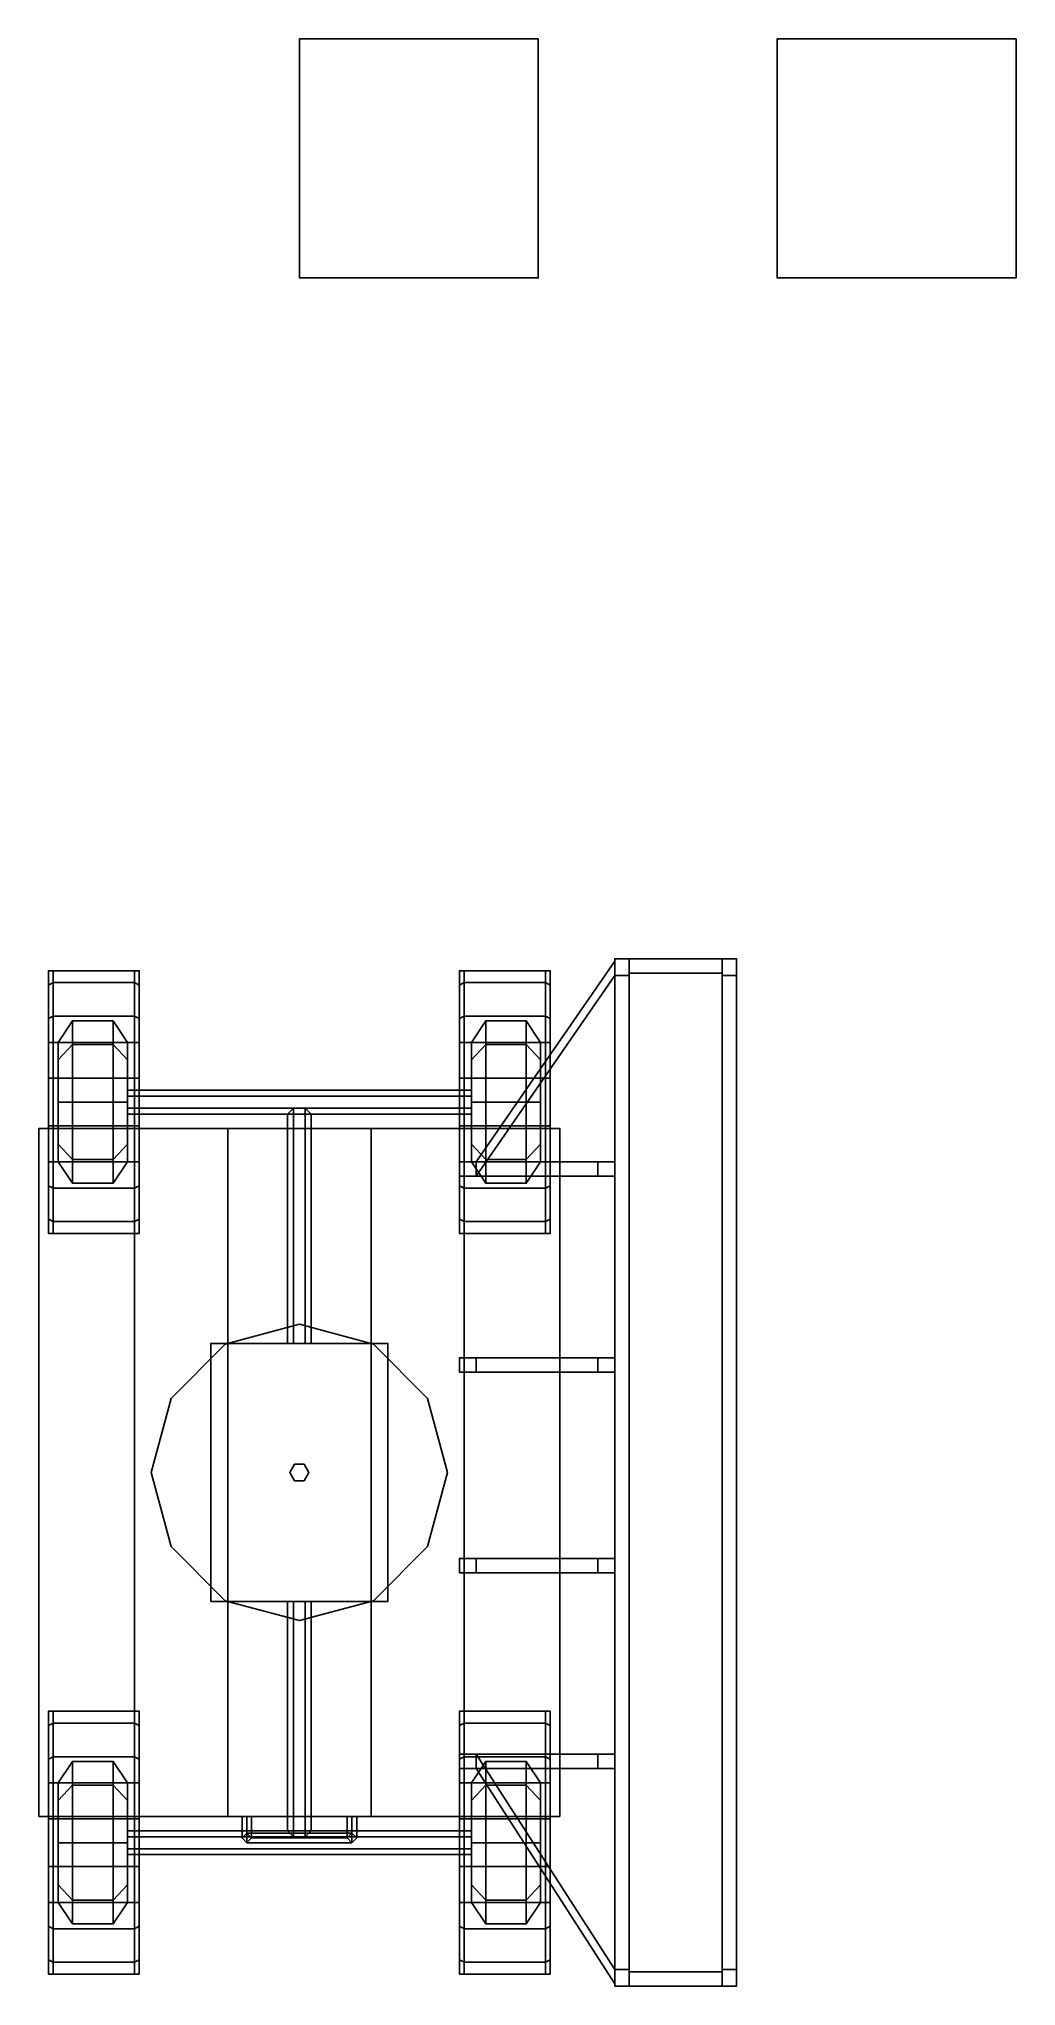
# Model space of a CAD drawing. Header units: millimetres. Extents: x -1.09 to 3, y -2.15 to 6.
import ezdxf

# ---------------------------------------------------------------- set-up
doc = ezdxf.new("R2010")
doc.units = ezdxf.units.MM
doc.layers.add('turret', color=2, linetype='Continuous')
doc.layers.add('wheels', color=2, linetype='Continuous')

msp = doc.modelspace()

# ---------------------------------------------------------------- linework, layer by layer
for points in [[(1, 6, 1), (1, 6), (0, 6), (0, 6, 1)], [(1, 6), (1, 5), (0, 5), (0, 6)], [(0, 6), (0, 5), (0, 5, 1), (0, 6, 1)], [(0, 6, 1), (0, 5, 1), (1, 5, 1), (1, 6, 1)], [(1, 5, 1), (1, 5), (1, 6), (1, 6, 1)], [(3, 6), (3, 5), (2, 5), (2, 6)], [(2, 6), (2, 5), (3, 5), (3, 6)], [(0, 5, 1), (0, 5), (1, 5), (1, 5, 1)], [(-1.03, 2.05, 0.52), (-1.03, 2.1, 0.43), (-1.05, 2.1, 0.4), (-1.05, 2.04, 0.49)], [(-1.05, 2.04, 0.49), (-1.05, 2.1, 0.4), (-1.05, 2.1, 0.33), (-1.05, 1.93, 0.38)], [(-1.03, 1.91, 0.69), (-1.03, 2.05, 0.52), (-1.05, 2.04, 0.49), (-1.05, 1.9, 0.67)], [(-1.05, 1.9, 0.67), (-1.05, 2.04, 0.49), (-1.05, 1.93, 0.38), (-1.05, 1.86, 0.51)], [(-0.69, 2.05, 0.52), (-0.69, 2.1, 0.43), (-1.03, 2.1, 0.43), (-1.03, 2.05, 0.52)], [(-0.69, 1.91, 0.69), (-0.69, 2.05, 0.52), (-1.03, 2.05, 0.52), (-1.03, 1.91, 0.69)], [(-0.69, 2.1, 0.43), (-0.69, 2.05, 0.52), (-0.67, 2.04, 0.49), (-0.67, 2.1, 0.4)], [(-0.69, 2.05, 0.52), (-0.69, 1.91, 0.69), (-0.67, 1.9, 0.67), (-0.67, 2.04, 0.49)], [(-0.67, 2.1, 0.4), (-0.67, 2.04, 0.49), (-0.67, 1.93, 0.38), (-0.67, 2.1, 0.33)], [(-0.67, 2.04, 0.49), (-0.67, 1.9, 0.67), (-0.67, 1.86, 0.51), (-0.67, 1.93, 0.38)], [(0.69, 2.05, 0.52), (0.69, 2.1, 0.43), (0.67, 2.1, 0.4), (0.67, 2.04, 0.49)], [(0.67, 2.04, 0.49), (0.67, 2.1, 0.4), (0.67, 2.1, 0.33), (0.67, 1.93, 0.38)], [(0.69, 1.91, 0.69), (0.69, 2.05, 0.52), (0.67, 2.04, 0.49), (0.67, 1.9, 0.67)], [(0.67, 1.9, 0.67), (0.67, 2.04, 0.49), (0.67, 1.93, 0.38), (0.67, 1.86, 0.51)], [(1.03, 2.05, 0.52), (1.03, 2.1, 0.43), (0.69, 2.1, 0.43), (0.69, 2.05, 0.52)], [(1.03, 1.91, 0.69), (1.03, 2.05, 0.52), (0.69, 2.05, 0.52), (0.69, 1.91, 0.69)], [(1.03, 2.1, 0.43), (1.03, 2.05, 0.52), (1.05, 2.04, 0.49), (1.05, 2.1, 0.4)], [(1.03, 2.05, 0.52), (1.03, 1.91, 0.69), (1.05, 1.9, 0.67), (1.05, 2.04, 0.49)], [(1.05, 2.1, 0.4), (1.05, 2.04, 0.49), (1.05, 1.93, 0.38), (1.05, 2.1, 0.33)], [(1.05, 2.04, 0.49), (1.05, 1.9, 0.67), (1.05, 1.86, 0.51), (1.05, 1.93, 0.38)], [(-1.03, 1.8, 0.75), (-1.03, 1.91, 0.69), (-1.05, 1.9, 0.67), (-1.05, 1.8, 0.73)], [(-1.05, 1.8, 0.73), (-1.05, 1.9, 0.67), (-1.05, 1.86, 0.51), (-1.05, 1.8, 0.56)], [(-0.69, 1.8, 0.75), (-0.69, 1.91, 0.69), (-1.03, 1.91, 0.69), (-1.03, 1.8, 0.75)], [(-0.69, 1.91, 0.69), (-0.69, 1.8, 0.75), (-0.67, 1.8, 0.73), (-0.67, 1.9, 0.67)], [(-0.67, 1.86, 0.51), (-0.67, 1.24, 0.51), (-0.67, 1.17, 0.38), (-0.67, 1.93, 0.38)], [(-0.67, 1.9, 0.67), (-0.67, 1.8, 0.73), (-0.67, 1.8, 0.56), (-0.67, 1.86, 0.51)], [(0.67, 1.24, 0.51), (0.67, 1.86, 0.51), (0.67, 1.93, 0.38), (0.67, 1.17, 0.38)], [(0.69, 1.8, 0.75), (0.69, 1.91, 0.69), (0.67, 1.9, 0.67), (0.67, 1.8, 0.73)], [(0.67, 1.8, 0.73), (0.67, 1.9, 0.67), (0.67, 1.86, 0.51), (0.67, 1.8, 0.56)], [(1.03, 1.8, 0.75), (1.03, 1.91, 0.69), (0.69, 1.91, 0.69), (0.69, 1.8, 0.75)], [(1.03, 1.91, 0.69), (1.03, 1.8, 0.75), (1.05, 1.8, 0.73), (1.05, 1.9, 0.67)], [(1.05, 1.9, 0.67), (1.05, 1.8, 0.73), (1.05, 1.8, 0.56), (1.05, 1.86, 0.51)], [(-1.05, 1.65, 0.78), (-1.05, 1.8, 0.73), (-1.05, 1.8, 0.56), (-1.05, 1.63, 0.65)], [(-1.03, 1.65, 0.8), (-1.03, 1.8, 0.75), (-1.05, 1.8, 0.73), (-1.05, 1.65, 0.78)], [(-0.69, 1.65, 0.8), (-0.69, 1.8, 0.75), (-1.03, 1.8, 0.75), (-1.03, 1.65, 0.8)], [(-0.69, 1.8, 0.75), (-0.69, 1.65, 0.8), (-0.67, 1.65, 0.78), (-0.67, 1.8, 0.73)], [(-0.67, 1.8, 0.56), (-0.67, 1.3, 0.56), (-0.67, 1.24, 0.51), (-0.67, 1.86, 0.51)], [(-0.67, 1.63, 0.65), (-0.67, 1.47, 0.65), (-0.67, 1.3, 0.56), (-0.67, 1.8, 0.56)], [(-0.67, 1.8, 0.73), (-0.67, 1.65, 0.78), (-0.67, 1.63, 0.65), (-0.67, 1.8, 0.56)], [(0.67, 1.3, 0.56), (0.67, 1.8, 0.56), (0.67, 1.86, 0.51), (0.67, 1.24, 0.51)], [(0.67, 1.65, 0.78), (0.67, 1.8, 0.73), (0.67, 1.8, 0.56), (0.67, 1.63, 0.65)], [(0.69, 1.65, 0.8), (0.69, 1.8, 0.75), (0.67, 1.8, 0.73), (0.67, 1.65, 0.78)], [(0.67, 1.47, 0.65), (0.67, 1.63, 0.65), (0.67, 1.8, 0.56), (0.67, 1.3, 0.56)], [(1.03, 1.65, 0.8), (1.03, 1.8, 0.75), (0.69, 1.8, 0.75), (0.69, 1.65, 0.8)], [(1.03, 1.8, 0.75), (1.03, 1.65, 0.8), (1.05, 1.65, 0.78), (1.05, 1.8, 0.73)], [(1.05, 1.8, 0.73), (1.05, 1.65, 0.78), (1.05, 1.63, 0.65), (1.05, 1.8, 0.56)], [(-1.03, 1.45, 0.8), (-1.03, 1.65, 0.8), (-1.05, 1.65, 0.78), (-1.05, 1.45, 0.78)], [(-1.05, 1.45, 0.78), (-1.05, 1.65, 0.78), (-1.05, 1.63, 0.65), (-1.05, 1.47, 0.65)], [(-1.03, 1.65, 0.8), (-1.03, 1.45, 0.8), (-0.69, 1.45, 0.8), (-0.69, 1.65, 0.8)], [(-0.69, 1.65, 0.8), (-0.69, 1.45, 0.8), (-0.67, 1.45, 0.78), (-0.67, 1.65, 0.78)], [(-0.67, 1.65, 0.78), (-0.67, 1.45, 0.78), (-0.67, 1.47, 0.65), (-0.67, 1.63, 0.65)], [(0.69, 1.45, 0.8), (0.69, 1.65, 0.8), (0.67, 1.65, 0.78), (0.67, 1.45, 0.78)], [(0.67, 1.45, 0.78), (0.67, 1.65, 0.78), (0.67, 1.63, 0.65), (0.67, 1.47, 0.65)], [(1.03, 1.45, 0.8), (1.03, 1.65, 0.8), (0.69, 1.65, 0.8), (0.69, 1.45, 0.8)], [(1.03, 1.65, 0.8), (1.03, 1.45, 0.8), (1.05, 1.45, 0.78), (1.05, 1.65, 0.78)], [(1.05, 1.65, 0.78), (1.05, 1.45, 0.78), (1.05, 1.47, 0.65), (1.05, 1.63, 0.65)], [(0.72, 1.575, 0.3733), (0.72, 1.6, 0.33), (-0.72, 1.6, 0.33), (-0.72, 1.575, 0.3733)], [(0.72, 1.6, 0.33), (0.72, 1.575, 0.2867), (-0.72, 1.575, 0.2867), (-0.72, 1.6, 0.33)], [(0.72, 1.525, 0.3733), (0.72, 1.575, 0.3733), (-0.72, 1.575, 0.3733), (-0.72, 1.525, 0.3733)], [(0.72, 1.575, 0.2867), (0.72, 1.525, 0.2867), (-0.72, 1.525, 0.2867), (-0.72, 1.575, 0.2867)], [(-1.05, 1.3, 0.73), (-1.05, 1.45, 0.78), (-1.05, 1.47, 0.65), (-1.05, 1.3, 0.56)], [(0.72, 1.5, 0.33), (0.72, 1.525, 0.3733), (-0.72, 1.525, 0.3733), (-0.72, 1.5, 0.33)], [(0.72, 1.525, 0.2867), (0.72, 1.5, 0.33), (-0.72, 1.5, 0.33), (-0.72, 1.525, 0.2867)], [(-0.67, 1.45, 0.78), (-0.67, 1.3, 0.73), (-0.67, 1.3, 0.56), (-0.67, 1.47, 0.65)], [(-0.025, 1.525, 0.3733), (-0.05, 1.5, 0.33), (-0.05, 0.54, 0.33), (-0.025, 0.54, 0.3733)], [(-0.05, 1.5, 0.33), (-0.025, 1.525, 0.2867), (-0.025, 0.54, 0.2867), (-0.05, 0.54, 0.33)], [(0.025, 1.525, 0.3733), (-0.025, 1.525, 0.3733), (-0.025, 0.54, 0.3733), (0.025, 0.54, 0.3733)], [(-0.025, 1.525, 0.2867), (0.025, 1.525, 0.2867), (0.025, 0.54, 0.2867), (-0.025, 0.54, 0.2867)], [(0.05, 1.5, 0.33), (0.025, 1.525, 0.3733), (0.025, 0.54, 0.3733), (0.05, 0.54, 0.33)], [(0.025, 1.525, 0.2867), (0.05, 1.5, 0.33), (0.05, 0.54, 0.33), (0.025, 0.54, 0.2867)], [(0.67, 1.3, 0.73), (0.67, 1.45, 0.78), (0.67, 1.47, 0.65), (0.67, 1.3, 0.56)], [(1.05, 1.45, 0.78), (1.05, 1.3, 0.73), (1.05, 1.3, 0.56), (1.05, 1.47, 0.65)], [(-1.03, 1.3, 0.75), (-1.03, 1.45, 0.8), (-1.05, 1.45, 0.78), (-1.05, 1.3, 0.73)], [(-1.03, 1.45, 0.8), (-1.03, 1.3, 0.75), (-0.69, 1.3, 0.75), (-0.69, 1.45, 0.8)], [(-0.69, 1.45, 0.8), (-0.69, 1.3, 0.75), (-0.67, 1.3, 0.73), (-0.67, 1.45, 0.78)], [(0.69, 1.3, 0.75), (0.69, 1.45, 0.8), (0.67, 1.45, 0.78), (0.67, 1.3, 0.73)], [(0.69, 1.45, 0.8), (0.69, 1.3, 0.75), (1.03, 1.3, 0.75), (1.03, 1.45, 0.8)], [(1.03, 1.45, 0.8), (1.03, 1.3, 0.75), (1.05, 1.3, 0.73), (1.05, 1.45, 0.78)], [(-1.05, 1.2, 0.67), (-1.05, 1.3, 0.73), (-1.05, 1.3, 0.56), (-1.05, 1.24, 0.51)], [(-1.03, 1.19, 0.69), (-1.03, 1.3, 0.75), (-1.05, 1.3, 0.73), (-1.05, 1.2, 0.67)], [(-1.05, 1.06, 0.49), (-1.05, 1.2, 0.67), (-1.05, 1.24, 0.51), (-1.05, 1.17, 0.38)], [(-1.03, 1.3, 0.75), (-1.03, 1.19, 0.69), (-0.69, 1.19, 0.69), (-0.69, 1.3, 0.75)], [(-0.69, 1.3, 0.75), (-0.69, 1.19, 0.69), (-0.67, 1.2, 0.67), (-0.67, 1.3, 0.73)], [(-0.67, 1.3, 0.73), (-0.67, 1.2, 0.67), (-0.67, 1.24, 0.51), (-0.67, 1.3, 0.56)], [(-0.67, 1.2, 0.67), (-0.67, 1.06, 0.49), (-0.67, 1.17, 0.38), (-0.67, 1.24, 0.51)], [(0.67, 1.2, 0.67), (0.67, 1.3, 0.73), (0.67, 1.3, 0.56), (0.67, 1.24, 0.51)], [(0.69, 1.19, 0.69), (0.69, 1.3, 0.75), (0.67, 1.3, 0.73), (0.67, 1.2, 0.67)], [(0.67, 1.06, 0.49), (0.67, 1.2, 0.67), (0.67, 1.24, 0.51), (0.67, 1.17, 0.38)], [(0.69, 1.3, 0.75), (0.69, 1.19, 0.69), (1.03, 1.19, 0.69), (1.03, 1.3, 0.75)], [(1.03, 1.3, 0.75), (1.03, 1.19, 0.69), (1.05, 1.2, 0.67), (1.05, 1.3, 0.73)], [(1.05, 1.3, 0.73), (1.05, 1.2, 0.67), (1.05, 1.24, 0.51), (1.05, 1.3, 0.56)], [(1.05, 1.2, 0.67), (1.05, 1.06, 0.49), (1.05, 1.17, 0.38), (1.05, 1.24, 0.51)], [(-1.03, 1.05, 0.52), (-1.03, 1.19, 0.69), (-1.05, 1.2, 0.67), (-1.05, 1.06, 0.49)], [(-1.05, 1, 0.4), (-1.05, 1.06, 0.49), (-1.05, 1.17, 0.38), (-1.05, 1, 0.33)], [(-1.03, 1.19, 0.69), (-1.03, 1.05, 0.52), (-0.69, 1.05, 0.52), (-0.69, 1.19, 0.69)], [(-0.69, 1.19, 0.69), (-0.69, 1.05, 0.52), (-0.67, 1.06, 0.49), (-0.67, 1.2, 0.67)], [(-0.67, 1.06, 0.49), (-0.67, 1, 0.4), (-0.67, 1, 0.33), (-0.67, 1.17, 0.38)], [(0.69, 1.05, 0.52), (0.69, 1.19, 0.69), (0.67, 1.2, 0.67), (0.67, 1.06, 0.49)], [(0.67, 1, 0.4), (0.67, 1.06, 0.49), (0.67, 1.17, 0.38), (0.67, 1, 0.33)], [(0.69, 1.19, 0.69), (0.69, 1.05, 0.52), (1.03, 1.05, 0.52), (1.03, 1.19, 0.69)], [(1.03, 1.19, 0.69), (1.03, 1.05, 0.52), (1.05, 1.06, 0.49), (1.05, 1.2, 0.67)], [(1.05, 1.06, 0.49), (1.05, 1, 0.4), (1.05, 1, 0.33), (1.05, 1.17, 0.38)], [(-1.03, 1, 0.43), (-1.03, 1.05, 0.52), (-1.05, 1.06, 0.49), (-1.05, 1, 0.4)], [(-0.69, 1.05, 0.52), (-0.69, 1, 0.43), (-0.67, 1, 0.4), (-0.67, 1.06, 0.49)], [(0.69, 1, 0.43), (0.69, 1.05, 0.52), (0.67, 1.06, 0.49), (0.67, 1, 0.4)], [(1.03, 1.05, 0.52), (1.03, 1, 0.43), (1.05, 1, 0.4), (1.05, 1.06, 0.49)], [(-1.03, 1.05, 0.52), (-1.03, 1, 0.43), (-0.69, 1, 0.43), (-0.69, 1.05, 0.52)], [(0.69, 1.05, 0.52), (0.69, 1, 0.43), (1.03, 1, 0.43), (1.03, 1.05, 0.52)], [(-0.37, 0.54, 0.19), (-0.37, -0.54, 0.19), (-0.37, -0.54, 0.49), (-0.37, 0.54, 0.49)], [(0.37, 0.54, 0.49), (0.37, 0.54, 0.19), (-0.37, 0.54, 0.19), (-0.37, 0.54, 0.49)], [(-0.37, 0.54, 0.49), (-0.37, -0.54, 0.49), (0.37, -0.54, 0.49), (0.37, 0.54, 0.49)], [(0.37, -0.54, 0.49), (0.37, -0.54, 0.19), (0.37, 0.54, 0.19), (0.37, 0.54, 0.49)], [(-0.37, -0.54, 0.49), (-0.37, -0.54, 0.19), (0.37, -0.54, 0.19), (0.37, -0.54, 0.49)], [(-0.025, -1.525, 0.2867), (-0.05, -1.5, 0.33), (-0.05, -0.54, 0.33), (-0.025, -0.54, 0.2867)], [(-0.05, -1.5, 0.33), (-0.025, -1.525, 0.3733), (-0.025, -0.54, 0.3733), (-0.05, -0.54, 0.33)], [(0.025, -1.525, 0.2867), (-0.025, -1.525, 0.2867), (-0.025, -0.54, 0.2867), (0.025, -0.54, 0.2867)], [(-0.025, -1.525, 0.3733), (0.025, -1.525, 0.3733), (0.025, -0.54, 0.3733), (-0.025, -0.54, 0.3733)], [(0.05, -1.5, 0.33), (0.025, -1.525, 0.2867), (0.025, -0.54, 0.2867), (0.05, -0.54, 0.33)], [(0.025, -1.525, 0.3733), (0.05, -1.5, 0.33), (0.05, -0.54, 0.33), (0.025, -0.54, 0.3733)], [(-1.03, -1.05, 0.52), (-1.03, -1, 0.43), (-1.05, -1, 0.4), (-1.05, -1.06, 0.49)], [(-1.05, -1.06, 0.49), (-1.05, -1, 0.4), (-1.05, -1, 0.33), (-1.05, -1.17, 0.38)], [(-1.03, -1.19, 0.69), (-1.03, -1.05, 0.52), (-1.05, -1.06, 0.49), (-1.05, -1.2, 0.67)], [(-0.69, -1.05, 0.52), (-0.69, -1, 0.43), (-1.03, -1, 0.43), (-1.03, -1.05, 0.52)], [(-0.69, -1.19, 0.69), (-0.69, -1.05, 0.52), (-1.03, -1.05, 0.52), (-1.03, -1.19, 0.69)], [(-0.69, -1, 0.43), (-0.69, -1.05, 0.52), (-0.67, -1.06, 0.49), (-0.67, -1, 0.4)], [(-0.69, -1.05, 0.52), (-0.69, -1.19, 0.69), (-0.67, -1.2, 0.67), (-0.67, -1.06, 0.49)], [(-0.67, -1, 0.4), (-0.67, -1.06, 0.49), (-0.67, -1.17, 0.38), (-0.67, -1, 0.33)], [(0.69, -1.05, 0.52), (0.69, -1, 0.43), (0.67, -1, 0.4), (0.67, -1.06, 0.49)], [(0.67, -1.06, 0.49), (0.67, -1, 0.4), (0.67, -1, 0.33), (0.67, -1.17, 0.38)], [(0.69, -1.19, 0.69), (0.69, -1.05, 0.52), (0.67, -1.06, 0.49), (0.67, -1.2, 0.67)], [(1.03, -1.05, 0.52), (1.03, -1, 0.43), (0.69, -1, 0.43), (0.69, -1.05, 0.52)], [(1.03, -1.19, 0.69), (1.03, -1.05, 0.52), (0.69, -1.05, 0.52), (0.69, -1.19, 0.69)], [(1.03, -1, 0.43), (1.03, -1.05, 0.52), (1.05, -1.06, 0.49), (1.05, -1, 0.4)], [(1.03, -1.05, 0.52), (1.03, -1.19, 0.69), (1.05, -1.2, 0.67), (1.05, -1.06, 0.49)], [(1.05, -1, 0.4), (1.05, -1.06, 0.49), (1.05, -1.17, 0.38), (1.05, -1, 0.33)], [(-1.05, -1.2, 0.67), (-1.05, -1.06, 0.49), (-1.05, -1.17, 0.38), (-1.05, -1.24, 0.51)], [(-0.67, -1.06, 0.49), (-0.67, -1.2, 0.67), (-0.67, -1.24, 0.51), (-0.67, -1.17, 0.38)], [(0.67, -1.2, 0.67), (0.67, -1.06, 0.49), (0.67, -1.17, 0.38), (0.67, -1.24, 0.51)], [(1.05, -1.06, 0.49), (1.05, -1.2, 0.67), (1.05, -1.24, 0.51), (1.05, -1.17, 0.38)], [(-1.03, -1.3, 0.75), (-1.03, -1.19, 0.69), (-1.05, -1.2, 0.67), (-1.05, -1.3, 0.73)], [(-1.05, -1.3, 0.73), (-1.05, -1.2, 0.67), (-1.05, -1.24, 0.51), (-1.05, -1.3, 0.56)], [(-0.69, -1.3, 0.75), (-0.69, -1.19, 0.69), (-1.03, -1.19, 0.69), (-1.03, -1.3, 0.75)], [(-0.69, -1.19, 0.69), (-0.69, -1.3, 0.75), (-0.67, -1.3, 0.73), (-0.67, -1.2, 0.67)], [(-0.67, -1.24, 0.51), (-0.67, -1.86, 0.51), (-0.67, -1.93, 0.38), (-0.67, -1.17, 0.38)], [(-0.67, -1.2, 0.67), (-0.67, -1.3, 0.73), (-0.67, -1.3, 0.56), (-0.67, -1.24, 0.51)], [(0.67, -1.86, 0.51), (0.67, -1.24, 0.51), (0.67, -1.17, 0.38), (0.67, -1.93, 0.38)], [(0.69, -1.3, 0.75), (0.69, -1.19, 0.69), (0.67, -1.2, 0.67), (0.67, -1.3, 0.73)], [(0.67, -1.3, 0.73), (0.67, -1.2, 0.67), (0.67, -1.24, 0.51), (0.67, -1.3, 0.56)], [(1.03, -1.3, 0.75), (1.03, -1.19, 0.69), (0.69, -1.19, 0.69), (0.69, -1.3, 0.75)], [(1.03, -1.19, 0.69), (1.03, -1.3, 0.75), (1.05, -1.3, 0.73), (1.05, -1.2, 0.67)], [(1.05, -1.2, 0.67), (1.05, -1.3, 0.73), (1.05, -1.3, 0.56), (1.05, -1.24, 0.51)], [(-1.05, -1.45, 0.78), (-1.05, -1.3, 0.73), (-1.05, -1.3, 0.56), (-1.05, -1.47, 0.65)], [(-1.03, -1.45, 0.8), (-1.03, -1.3, 0.75), (-1.05, -1.3, 0.73), (-1.05, -1.45, 0.78)], [(-0.69, -1.45, 0.8), (-0.69, -1.3, 0.75), (-1.03, -1.3, 0.75), (-1.03, -1.45, 0.8)], [(-0.69, -1.3, 0.75), (-0.69, -1.45, 0.8), (-0.67, -1.45, 0.78), (-0.67, -1.3, 0.73)], [(-0.67, -1.3, 0.56), (-0.67, -1.8, 0.56), (-0.67, -1.86, 0.51), (-0.67, -1.24, 0.51)], [(-0.67, -1.47, 0.65), (-0.67, -1.63, 0.65), (-0.67, -1.8, 0.56), (-0.67, -1.3, 0.56)], [(-0.67, -1.3, 0.73), (-0.67, -1.45, 0.78), (-0.67, -1.47, 0.65), (-0.67, -1.3, 0.56)], [(0.67, -1.8, 0.56), (0.67, -1.3, 0.56), (0.67, -1.24, 0.51), (0.67, -1.86, 0.51)], [(0.67, -1.45, 0.78), (0.67, -1.3, 0.73), (0.67, -1.3, 0.56), (0.67, -1.47, 0.65)], [(0.67, -1.63, 0.65), (0.67, -1.47, 0.65), (0.67, -1.3, 0.56), (0.67, -1.8, 0.56)], [(0.69, -1.45, 0.8), (0.69, -1.3, 0.75), (0.67, -1.3, 0.73), (0.67, -1.45, 0.78)], [(1.03, -1.45, 0.8), (1.03, -1.3, 0.75), (0.69, -1.3, 0.75), (0.69, -1.45, 0.8)], [(1.03, -1.3, 0.75), (1.03, -1.45, 0.8), (1.05, -1.45, 0.78), (1.05, -1.3, 0.73)], [(1.05, -1.3, 0.73), (1.05, -1.45, 0.78), (1.05, -1.47, 0.65), (1.05, -1.3, 0.56)], [(-1.03, -1.65, 0.8), (-1.03, -1.45, 0.8), (-1.05, -1.45, 0.78), (-1.05, -1.65, 0.78)], [(-1.05, -1.65, 0.78), (-1.05, -1.45, 0.78), (-1.05, -1.47, 0.65), (-1.05, -1.63, 0.65)], [(-1.03, -1.45, 0.8), (-1.03, -1.65, 0.8), (-0.69, -1.65, 0.8), (-0.69, -1.45, 0.8)], [(-0.69, -1.45, 0.8), (-0.69, -1.65, 0.8), (-0.67, -1.65, 0.78), (-0.67, -1.45, 0.78)], [(-0.67, -1.45, 0.78), (-0.67, -1.65, 0.78), (-0.67, -1.63, 0.65), (-0.67, -1.47, 0.65)], [(0.69, -1.65, 0.8), (0.69, -1.45, 0.8), (0.67, -1.45, 0.78), (0.67, -1.65, 0.78)], [(0.67, -1.65, 0.78), (0.67, -1.45, 0.78), (0.67, -1.47, 0.65), (0.67, -1.63, 0.65)], [(1.03, -1.65, 0.8), (1.03, -1.45, 0.8), (0.69, -1.45, 0.8), (0.69, -1.65, 0.8)], [(1.03, -1.45, 0.8), (1.03, -1.65, 0.8), (1.05, -1.65, 0.78), (1.05, -1.45, 0.78)], [(1.05, -1.45, 0.78), (1.05, -1.65, 0.78), (1.05, -1.63, 0.65), (1.05, -1.47, 0.65)], [(-0.72, -1.525, 0.2867), (-0.72, -1.5, 0.33), (0.72, -1.5, 0.33), (0.72, -1.525, 0.2867)], [(-0.72, -1.5, 0.33), (-0.72, -1.525, 0.3733), (0.72, -1.525, 0.3733), (0.72, -1.5, 0.33)], [(-0.72, -1.575, 0.2867), (-0.72, -1.525, 0.2867), (0.72, -1.525, 0.2867), (0.72, -1.575, 0.2867)], [(-0.72, -1.525, 0.3733), (-0.72, -1.575, 0.3733), (0.72, -1.575, 0.3733), (0.72, -1.525, 0.3733)], [(-1.05, -1.8, 0.73), (-1.05, -1.65, 0.78), (-1.05, -1.63, 0.65), (-1.05, -1.8, 0.56)], [(-0.72, -1.6, 0.33), (-0.72, -1.575, 0.2867), (0.72, -1.575, 0.2867), (0.72, -1.6, 0.33)], [(-0.72, -1.575, 0.3733), (-0.72, -1.6, 0.33), (0.72, -1.6, 0.33), (0.72, -1.575, 0.3733)], [(-0.67, -1.65, 0.78), (-0.67, -1.8, 0.73), (-0.67, -1.8, 0.56), (-0.67, -1.63, 0.65)], [(0.67, -1.8, 0.73), (0.67, -1.65, 0.78), (0.67, -1.63, 0.65), (0.67, -1.8, 0.56)], [(-1.03, -1.8, 0.75), (-1.03, -1.65, 0.8), (-1.05, -1.65, 0.78), (-1.05, -1.8, 0.73)], [(-1.03, -1.65, 0.8), (-1.03, -1.8, 0.75), (-0.69, -1.8, 0.75), (-0.69, -1.65, 0.8)], [(-0.69, -1.65, 0.8), (-0.69, -1.8, 0.75), (-0.67, -1.8, 0.73), (-0.67, -1.65, 0.78)], [(0.69, -1.8, 0.75), (0.69, -1.65, 0.8), (0.67, -1.65, 0.78), (0.67, -1.8, 0.73)], [(0.69, -1.65, 0.8), (0.69, -1.8, 0.75), (1.03, -1.8, 0.75), (1.03, -1.65, 0.8)], [(1.03, -1.65, 0.8), (1.03, -1.8, 0.75), (1.05, -1.8, 0.73), (1.05, -1.65, 0.78)], [(1.05, -1.65, 0.78), (1.05, -1.8, 0.73), (1.05, -1.8, 0.56), (1.05, -1.63, 0.65)], [(-1.05, -1.9, 0.67), (-1.05, -1.8, 0.73), (-1.05, -1.8, 0.56), (-1.05, -1.86, 0.51)], [(-1.03, -1.91, 0.69), (-1.03, -1.8, 0.75), (-1.05, -1.8, 0.73), (-1.05, -1.9, 0.67)], [(-1.05, -2.04, 0.49), (-1.05, -1.9, 0.67), (-1.05, -1.86, 0.51), (-1.05, -1.93, 0.38)], [(-1.03, -1.8, 0.75), (-1.03, -1.91, 0.69), (-0.69, -1.91, 0.69), (-0.69, -1.8, 0.75)], [(-0.69, -1.8, 0.75), (-0.69, -1.91, 0.69), (-0.67, -1.9, 0.67), (-0.67, -1.8, 0.73)], [(-0.67, -1.8, 0.73), (-0.67, -1.9, 0.67), (-0.67, -1.86, 0.51), (-0.67, -1.8, 0.56)], [(-0.67, -1.9, 0.67), (-0.67, -2.04, 0.49), (-0.67, -1.93, 0.38), (-0.67, -1.86, 0.51)], [(0.67, -1.9, 0.67), (0.67, -1.8, 0.73), (0.67, -1.8, 0.56), (0.67, -1.86, 0.51)], [(0.69, -1.91, 0.69), (0.69, -1.8, 0.75), (0.67, -1.8, 0.73), (0.67, -1.9, 0.67)], [(0.67, -2.04, 0.49), (0.67, -1.9, 0.67), (0.67, -1.86, 0.51), (0.67, -1.93, 0.38)], [(0.69, -1.8, 0.75), (0.69, -1.91, 0.69), (1.03, -1.91, 0.69), (1.03, -1.8, 0.75)], [(1.03, -1.8, 0.75), (1.03, -1.91, 0.69), (1.05, -1.9, 0.67), (1.05, -1.8, 0.73)], [(1.05, -1.8, 0.73), (1.05, -1.9, 0.67), (1.05, -1.86, 0.51), (1.05, -1.8, 0.56)], [(1.05, -1.9, 0.67), (1.05, -2.04, 0.49), (1.05, -1.93, 0.38), (1.05, -1.86, 0.51)], [(-1.03, -2.05, 0.52), (-1.03, -1.91, 0.69), (-1.05, -1.9, 0.67), (-1.05, -2.04, 0.49)], [(-1.05, -2.1, 0.4), (-1.05, -2.04, 0.49), (-1.05, -1.93, 0.38), (-1.05, -2.1, 0.33)], [(-1.03, -1.91, 0.69), (-1.03, -2.05, 0.52), (-0.69, -2.05, 0.52), (-0.69, -1.91, 0.69)], [(-0.69, -1.91, 0.69), (-0.69, -2.05, 0.52), (-0.67, -2.04, 0.49), (-0.67, -1.9, 0.67)], [(-0.67, -2.04, 0.49), (-0.67, -2.1, 0.4), (-0.67, -2.1, 0.33), (-0.67, -1.93, 0.38)], [(0.69, -2.05, 0.52), (0.69, -1.91, 0.69), (0.67, -1.9, 0.67), (0.67, -2.04, 0.49)], [(0.67, -2.1, 0.4), (0.67, -2.04, 0.49), (0.67, -1.93, 0.38), (0.67, -2.1, 0.33)], [(0.69, -1.91, 0.69), (0.69, -2.05, 0.52), (1.03, -2.05, 0.52), (1.03, -1.91, 0.69)], [(1.03, -1.91, 0.69), (1.03, -2.05, 0.52), (1.05, -2.04, 0.49), (1.05, -1.9, 0.67)], [(1.05, -2.04, 0.49), (1.05, -2.1, 0.4), (1.05, -2.1, 0.33), (1.05, -1.93, 0.38)], [(-1.03, -2.1, 0.43), (-1.03, -2.05, 0.52), (-1.05, -2.04, 0.49), (-1.05, -2.1, 0.4)], [(-1.03, -2.05, 0.52), (-1.03, -2.1, 0.43), (-0.69, -2.1, 0.43), (-0.69, -2.05, 0.52)], [(-0.69, -2.05, 0.52), (-0.69, -2.1, 0.43), (-0.67, -2.1, 0.4), (-0.67, -2.04, 0.49)], [(0.69, -2.1, 0.43), (0.69, -2.05, 0.52), (0.67, -2.04, 0.49), (0.67, -2.1, 0.4)], [(0.69, -2.05, 0.52), (0.69, -2.1, 0.43), (1.03, -2.1, 0.43), (1.03, -2.05, 0.52)], [(1.03, -2.05, 0.52), (1.03, -2.1, 0.43), (1.05, -2.1, 0.4), (1.05, -2.04, 0.49)]]:
    msp.add_3dface(points)
at = {"layer": 'turret'}
for points in [[(0.74, 1.24, 2.85), (1.32, 2.08, 2.85), (1.32, 2.14, 2.85), (0.74, 1.3, 2.85)], [(0.74, 1.3, 2.85), (1.32, 2.14, 2.85), (1.32, 2.14, 2.78), (0.74, 1.3, 2.78)], [(1.32, 2.14, 2.78), (1.32, 2.08, 2.78), (0.74, 1.24, 2.78), (0.74, 1.3, 2.78)], [(1.32, 2.08, 3.47), (1.32, -2.08, 3.47), (1.32, -2.15, 3.55), (1.32, 2.15, 3.55)], [(1.32, 2.15, 3.55), (1.32, -2.15, 3.55), (1.38, -2.15, 3.55), (1.38, 2.15, 3.55)], [(1.32, -2.15, 1.44), (1.32, 2.15, 1.44), (1.38, 2.15, 1.44), (1.38, -2.15, 1.44)], [(1.32, -2.08, 1.52), (1.32, 2.08, 1.52), (1.32, 2.15, 1.44), (1.32, -2.15, 1.44)], [(1.32, 2.15, 3.55), (1.32, 2.15, 1.44), (1.32, 2.08, 1.52), (1.32, 2.08, 3.47)], [(1.38, 2.15, 3.55), (1.38, 2.15, 1.44), (1.32, 2.15, 1.44), (1.32, 2.15, 3.55)], [(1.38, -2.15, 3.55), (1.38, -2.08, 3.47), (1.38, 2.08, 3.47), (1.38, 2.15, 3.55)], [(1.38, 2.15, 1.44), (1.38, 2.08, 1.52), (1.38, -2.08, 1.52), (1.38, -2.15, 1.44)], [(1.38, 2.08, 1.52), (1.38, 2.15, 1.44), (1.38, 2.15, 3.55), (1.38, 2.08, 3.47)], [(1.38, 2.15, 1.78), (1.38, 2.15, 1.86), (1.77, 2.15, 1.86), (1.77, 2.15, 1.78)], [(1.77, 2.15, 1.52), (1.38, 2.15, 1.52), (1.38, 2.09, 1.52), (1.77, 2.09, 1.52)], [(1.38, 2.15, 1.44), (1.38, 2.15, 1.52), (1.77, 2.15, 1.52), (1.77, 2.15, 1.44)], [(1.77, 2.09, 1.44), (1.38, 2.09, 1.44), (1.38, 2.15, 1.44), (1.77, 2.15, 1.44)], [(1.77, 2.09, 1.78), (1.38, 2.09, 1.78), (1.38, 2.15, 1.78), (1.77, 2.15, 1.78)], [(1.38, 2.15, 2.79), (1.38, 2.15, 2.87), (1.77, 2.15, 2.87), (1.77, 2.15, 2.79)], [(1.77, 2.15, 1.86), (1.38, 2.15, 1.86), (1.38, 2.09, 1.86), (1.77, 2.09, 1.86)], [(1.38, 2.15, 2.13), (1.38, 2.15, 2.21), (1.77, 2.15, 2.21), (1.77, 2.15, 2.13)], [(1.77, 2.09, 2.13), (1.38, 2.09, 2.13), (1.38, 2.15, 2.13), (1.77, 2.15, 2.13)], [(1.77, 2.15, 2.21), (1.38, 2.15, 2.21), (1.38, 2.09, 2.21), (1.77, 2.09, 2.21)], [(1.77, 2.09, 2.45), (1.38, 2.09, 2.45), (1.38, 2.15, 2.45), (1.77, 2.15, 2.45)], [(1.38, 2.15, 2.45), (1.38, 2.15, 2.53), (1.77, 2.15, 2.53), (1.77, 2.15, 2.45)], [(1.77, 2.15, 2.53), (1.38, 2.15, 2.53), (1.38, 2.09, 2.53), (1.77, 2.09, 2.53)], [(1.77, 2.09, 2.79), (1.38, 2.09, 2.79), (1.38, 2.15, 2.79), (1.77, 2.15, 2.79)], [(1.77, 2.15, 2.87), (1.38, 2.15, 2.87), (1.38, 2.09, 2.87), (1.77, 2.09, 2.87)], [(1.38, 2.15, 3.11), (1.38, 2.15, 3.19), (1.77, 2.15, 3.19), (1.77, 2.15, 3.11)], [(1.77, 2.09, 3.11), (1.38, 2.09, 3.11), (1.38, 2.15, 3.11), (1.77, 2.15, 3.11)], [(1.77, 2.15, 3.19), (1.38, 2.15, 3.19), (1.38, 2.09, 3.19), (1.77, 2.09, 3.19)], [(1.77, 2.15, 3.55), (1.38, 2.15, 3.55), (1.38, 2.09, 3.55), (1.77, 2.09, 3.55)], [(1.38, 2.15, 3.47), (1.38, 2.15, 3.55), (1.77, 2.15, 3.55), (1.77, 2.15, 3.47)], [(1.77, 2.09, 3.47), (1.38, 2.09, 3.47), (1.38, 2.15, 3.47), (1.77, 2.15, 3.47)], [(1.83, 2.15, 3.55), (1.83, 2.15, 1.44), (1.77, 2.15, 1.44), (1.77, 2.15, 3.55)], [(1.77, -2.15, 1.44), (1.77, 2.15, 1.44), (1.83, 2.15, 1.44), (1.83, -2.15, 1.44)], [(1.77, 2.15, 3.55), (1.77, -2.15, 3.55), (1.83, -2.15, 3.55), (1.83, 2.15, 3.55)], [(1.77, 2.15, 3.55), (1.77, 2.15, 1.44), (1.77, 2.08, 1.52), (1.77, 2.08, 3.47)], [(1.77, -2.08, 1.52), (1.77, 2.08, 1.52), (1.77, 2.15, 1.44), (1.77, -2.15, 1.44)], [(1.77, 2.08, 3.47), (1.77, -2.08, 3.47), (1.77, -2.15, 3.55), (1.77, 2.15, 3.55)], [(1.83, 2.08, 1.52), (1.83, 2.15, 1.44), (1.83, 2.15, 3.55), (1.83, 2.08, 3.47)], [(1.83, 2.15, 1.44), (1.83, 2.08, 1.52), (1.83, -2.08, 1.52), (1.83, -2.15, 1.44)], [(1.83, -2.15, 3.55), (1.83, -2.08, 3.47), (1.83, 2.08, 3.47), (1.83, 2.15, 3.55)], [(0.74, 1.24, 2.78), (1.32, 2.08, 2.78), (1.32, 2.08, 2.85), (0.74, 1.24, 2.85)], [(1.38, 2.08, 3.47), (1.38, -2.08, 3.47), (1.32, -2.08, 3.47), (1.32, 2.08, 3.47)], [(1.38, -2.08, 1.52), (1.38, 2.08, 1.52), (1.32, 2.08, 1.52), (1.32, -2.08, 1.52)], [(1.32, 2.08, 3.47), (1.32, 2.08, 1.52), (1.38, 2.08, 1.52), (1.38, 2.08, 3.47)], [(1.32, 2.08, 3.19), (1.32, -2.08, 3.19), (1.38, -2.08, 3.19), (1.38, 2.08, 3.19)], [(1.32, 2.08, 3.11), (1.32, -2.08, 3.11), (1.32, -2.08, 3.19), (1.32, 2.08, 3.19)], [(1.38, 2.08, 3.11), (1.38, -2.08, 3.11), (1.32, -2.08, 3.11), (1.32, 2.08, 3.11)], [(1.32, 2.08, 2.87), (1.32, -2.08, 2.87), (1.38, -2.08, 2.87), (1.38, 2.08, 2.87)], [(1.32, 2.08, 2.79), (1.32, -2.08, 2.79), (1.32, -2.08, 2.87), (1.32, 2.08, 2.87)], [(1.38, 2.08, 2.79), (1.38, -2.08, 2.79), (1.32, -2.08, 2.79), (1.32, 2.08, 2.79)], [(1.32, 2.08, 2.45), (1.32, -2.08, 2.45), (1.32, -2.08, 2.53), (1.32, 2.08, 2.53)], [(1.38, 2.08, 2.45), (1.38, -2.08, 2.45), (1.32, -2.08, 2.45), (1.32, 2.08, 2.45)], [(1.32, 2.08, 2.53), (1.32, -2.08, 2.53), (1.38, -2.08, 2.53), (1.38, 2.08, 2.53)], [(1.32, 2.08, 2.21), (1.32, -2.08, 2.21), (1.38, -2.08, 2.21), (1.38, 2.08, 2.21)], [(1.38, 2.08, 2.13), (1.38, -2.08, 2.13), (1.32, -2.08, 2.13), (1.32, 2.08, 2.13)], [(1.32, 2.08, 2.13), (1.32, -2.08, 2.13), (1.32, -2.08, 2.21), (1.32, 2.08, 2.21)], [(1.32, 2.08, 1.78), (1.32, -2.08, 1.78), (1.32, -2.08, 1.86), (1.32, 2.08, 1.86)], [(1.38, 2.08, 1.78), (1.38, -2.08, 1.78), (1.32, -2.08, 1.78), (1.32, 2.08, 1.78)], [(1.32, 2.08, 1.86), (1.32, -2.08, 1.86), (1.38, -2.08, 1.86), (1.38, 2.08, 1.86)], [(1.77, 2.09, 1.86), (1.38, 2.09, 1.86), (1.38, 2.09, 1.78), (1.77, 2.09, 1.78)], [(1.77, 2.09, 1.52), (1.38, 2.09, 1.52), (1.38, 2.09, 1.44), (1.77, 2.09, 1.44)], [(1.77, 2.09, 2.87), (1.38, 2.09, 2.87), (1.38, 2.09, 2.79), (1.77, 2.09, 2.79)], [(1.77, 2.09, 2.21), (1.38, 2.09, 2.21), (1.38, 2.09, 2.13), (1.77, 2.09, 2.13)], [(1.77, 2.09, 2.53), (1.38, 2.09, 2.53), (1.38, 2.09, 2.45), (1.77, 2.09, 2.45)], [(1.77, 2.09, 3.19), (1.38, 2.09, 3.19), (1.38, 2.09, 3.11), (1.77, 2.09, 3.11)], [(1.77, 2.09, 3.55), (1.38, 2.09, 3.55), (1.38, 2.09, 3.47), (1.77, 2.09, 3.47)], [(1.38, -2.08, 3.19), (1.38, -2.08, 3.11), (1.38, 2.08, 3.11), (1.38, 2.08, 3.19)], [(1.38, -2.08, 2.87), (1.38, -2.08, 2.79), (1.38, 2.08, 2.79), (1.38, 2.08, 2.87)], [(1.38, -2.08, 2.53), (1.38, -2.08, 2.45), (1.38, 2.08, 2.45), (1.38, 2.08, 2.53)], [(1.38, -2.08, 2.21), (1.38, -2.08, 2.13), (1.38, 2.08, 2.13), (1.38, 2.08, 2.21)], [(1.38, -2.08, 1.86), (1.38, -2.08, 1.78), (1.38, 2.08, 1.78), (1.38, 2.08, 1.86)], [(1.77, 2.08, 3.47), (1.77, 2.08, 1.52), (1.83, 2.08, 1.52), (1.83, 2.08, 3.47)], [(1.83, -2.08, 1.52), (1.83, 2.08, 1.52), (1.77, 2.08, 1.52), (1.77, -2.08, 1.52)], [(1.83, 2.08, 3.47), (1.83, -2.08, 3.47), (1.77, -2.08, 3.47), (1.77, 2.08, 3.47)], [(1.77, 2.08, 3.11), (1.77, -2.08, 3.11), (1.77, -2.08, 3.19), (1.77, 2.08, 3.19)], [(1.83, 2.08, 3.11), (1.83, -2.08, 3.11), (1.77, -2.08, 3.11), (1.77, 2.08, 3.11)], [(1.77, 2.08, 3.19), (1.77, -2.08, 3.19), (1.83, -2.08, 3.19), (1.83, 2.08, 3.19)], [(1.77, 2.08, 2.87), (1.77, -2.08, 2.87), (1.83, -2.08, 2.87), (1.83, 2.08, 2.87)], [(1.77, 2.08, 2.79), (1.77, -2.08, 2.79), (1.77, -2.08, 2.87), (1.77, 2.08, 2.87)], [(1.83, 2.08, 2.79), (1.83, -2.08, 2.79), (1.77, -2.08, 2.79), (1.77, 2.08, 2.79)], [(1.77, 2.08, 2.45), (1.77, -2.08, 2.45), (1.77, -2.08, 2.53), (1.77, 2.08, 2.53)], [(1.83, 2.08, 2.45), (1.83, -2.08, 2.45), (1.77, -2.08, 2.45), (1.77, 2.08, 2.45)], [(1.77, 2.08, 2.53), (1.77, -2.08, 2.53), (1.83, -2.08, 2.53), (1.83, 2.08, 2.53)], [(1.77, 2.08, 2.21), (1.77, -2.08, 2.21), (1.83, -2.08, 2.21), (1.83, 2.08, 2.21)], [(1.83, 2.08, 2.13), (1.83, -2.08, 2.13), (1.77, -2.08, 2.13), (1.77, 2.08, 2.13)], [(1.77, 2.08, 2.13), (1.77, -2.08, 2.13), (1.77, -2.08, 2.21), (1.77, 2.08, 2.21)], [(1.77, 2.08, 1.78), (1.77, -2.08, 1.78), (1.77, -2.08, 1.86), (1.77, 2.08, 1.86)], [(1.83, 2.08, 1.78), (1.83, -2.08, 1.78), (1.77, -2.08, 1.78), (1.77, 2.08, 1.78)], [(1.77, 2.08, 1.86), (1.77, -2.08, 1.86), (1.83, -2.08, 1.86), (1.83, 2.08, 1.86)], [(1.83, -2.08, 3.19), (1.83, -2.08, 3.11), (1.83, 2.08, 3.11), (1.83, 2.08, 3.19)], [(1.83, -2.08, 2.87), (1.83, -2.08, 2.79), (1.83, 2.08, 2.79), (1.83, 2.08, 2.87)], [(1.83, -2.08, 2.53), (1.83, -2.08, 2.45), (1.83, 2.08, 2.45), (1.83, 2.08, 2.53)], [(1.83, -2.08, 2.21), (1.83, -2.08, 2.13), (1.83, 2.08, 2.13), (1.83, 2.08, 2.21)], [(1.83, -2.08, 1.86), (1.83, -2.08, 1.78), (1.83, 2.08, 1.78), (1.83, 2.08, 1.86)], [(1.32, 1.6, 1.78), (1.32, 1.7, 1.78), (1.32, 1.7, 1.52), (1.32, 1.6, 1.52)], [(1.32, 1.6, 1.52), (1.32, 1.7, 1.52), (1.32, 1.7, 1.78), (1.32, 1.6, 1.78)], [(1.32, 1.6, 2.21), (1.32, 1.7, 2.21), (1.32, 1.7, 2.45), (1.32, 1.6, 2.45)], [(1.32, 1.6, 2.45), (1.32, 1.7, 2.45), (1.32, 1.7, 2.21), (1.32, 1.6, 2.21)], [(1.32, 1.6, 2.53), (1.32, 1.7, 2.53), (1.32, 1.7, 2.79), (1.32, 1.6, 2.79)], [(1.32, 1.6, 2.79), (1.32, 1.7, 2.79), (1.32, 1.7, 2.53), (1.32, 1.6, 2.53)], [(1.32, 1.6, 3.19), (1.32, 1.7, 3.19), (1.32, 1.7, 3.47), (1.32, 1.6, 3.47)], [(1.32, 1.6, 3.47), (1.32, 1.7, 3.47), (1.32, 1.7, 3.19), (1.32, 1.6, 3.19)], [(1.83, 1.6, 3.47), (1.83, 1.7, 3.47), (1.83, 1.7, 3.19), (1.83, 1.6, 3.19)], [(1.83, 1.6, 3.19), (1.83, 1.7, 3.19), (1.83, 1.7, 3.47), (1.83, 1.6, 3.47)], [(1.83, 1.6, 2.53), (1.83, 1.7, 2.53), (1.83, 1.7, 2.79), (1.83, 1.6, 2.79)], [(1.83, 1.6, 2.79), (1.83, 1.7, 2.79), (1.83, 1.7, 2.53), (1.83, 1.6, 2.53)], [(1.83, 1.6, 1.52), (1.83, 1.7, 1.52), (1.83, 1.7, 1.78), (1.83, 1.6, 1.78)], [(1.83, 1.6, 1.78), (1.83, 1.7, 1.78), (1.83, 1.7, 1.52), (1.83, 1.6, 1.52)], [(1.83, 1.6, 2.21), (1.83, 1.7, 2.21), (1.83, 1.7, 2.45), (1.83, 1.6, 2.45)], [(1.83, 1.6, 2.45), (1.83, 1.7, 2.45), (1.83, 1.7, 2.21), (1.83, 1.6, 2.21)], [(-1.09, 1.44, 0.83), (-1.09, -1.44, 0.83), (-1.09, -1.44, 2.55), (-1.09, 1.44, 2.55)], [(1.09, 1.44, 2.55), (1.09, 1.44, 0.83), (-1.09, 1.44, 0.83), (-1.09, 1.44, 2.55)], [(-1.09, 1.44, 2.55), (-1.09, -1.44, 2.55), (-0.69, -1.44, 2.65), (-0.69, 1.44, 2.65)], [(0.69, 1.44, 2.65), (1.09, 1.44, 2.55), (-1.09, 1.44, 2.55), (-0.69, 1.44, 2.65)], [(-0.69, 1.44, 2.65), (-0.3, 1.44, 2.71), (0.3, 1.44, 2.71), (0.69, 1.44, 2.65)], [(-0.69, -1.44, 2.65), (-0.3, -1.44, 2.71), (-0.3, 1.44, 2.71), (-0.69, 1.44, 2.65)], [(-0.3, 1.44, 2.71), (-0.3, -1.44, 2.71), (0.3, -1.44, 2.71), (0.3, 1.44, 2.71)], [(0.3, 1.44, 2.71), (0.3, -1.44, 2.71), (0.69, -1.44, 2.65), (0.69, 1.44, 2.65)], [(0.69, -1.44, 2.65), (1.09, -1.44, 2.55), (1.09, 1.44, 2.55), (0.69, 1.44, 2.65)], [(1.09, -1.44, 2.55), (1.09, -1.44, 0.83), (1.09, 1.44, 0.83), (1.09, 1.44, 2.55)], [(0.67, 1.3, 2.65), (0.67, 1.24, 2.65), (0.67, 1.24, 2.91), (0.67, 1.3, 2.91)], [(0.74, 1.3, 2.91), (0.74, 1.3, 2.63), (0.67, 1.3, 2.65), (0.67, 1.3, 2.91)], [(1.32, 1.3, 3.48), (0.74, 1.3, 2.91), (0.67, 1.3, 2.91), (1.32, 1.3, 3.55)], [(0.67, 1.3, 2.91), (0.67, 1.24, 2.91), (1.32, 1.24, 3.55), (1.32, 1.3, 3.55)], [(0.67, 1.24, 2.91), (0.67, 1.24, 2.65), (0.74, 1.24, 2.63), (0.74, 1.24, 2.91)], [(1.32, 1.24, 3.55), (0.67, 1.24, 2.91), (0.74, 1.24, 2.91), (1.32, 1.24, 3.48)], [(0.74, 1.24, 2.91), (0.74, 1.24, 2.63), (0.74, 1.3, 2.63), (0.74, 1.3, 2.91)], [(1.32, 1.24, 3.48), (0.74, 1.24, 2.91), (0.74, 1.3, 2.91), (1.32, 1.3, 3.48)], [(1.09, 1.3, 1.54), (1.32, 1.3, 1.54), (1.32, 1.3, 1.47), (1.09, 1.3, 1.47)], [(1.25, 1.3, 1.47), (1.25, 1.24, 1.47), (1.09, 1.24, 1.47), (1.09, 1.3, 1.47)], [(1.09, 1.24, 1.54), (1.32, 1.24, 1.54), (1.32, 1.3, 1.54), (1.09, 1.3, 1.54)], [(1.09, 1.3, 1.27), (1.25, 1.3, 1.47), (1.32, 1.3, 1.47), (1.09, 1.3, 1.2)], [(1.32, 1.3, 1.47), (1.32, 1.24, 1.47), (1.09, 1.24, 1.2), (1.09, 1.3, 1.2)], [(1.09, 1.24, 1.27), (1.25, 1.24, 1.47), (1.25, 1.3, 1.47), (1.09, 1.3, 1.27)], [(1.09, 1.24, 1.47), (1.32, 1.24, 1.47), (1.32, 1.24, 1.54), (1.09, 1.24, 1.54)], [(1.09, 1.24, 1.2), (1.32, 1.24, 1.47), (1.25, 1.24, 1.47), (1.09, 1.24, 1.27)], [(1.32, 1.19, 1.78), (1.32, 1.29, 1.78), (1.32, 1.29, 1.52), (1.32, 1.19, 1.52)], [(1.32, 1.19, 1.52), (1.32, 1.29, 1.52), (1.32, 1.29, 1.78), (1.32, 1.19, 1.78)], [(1.32, 1.19, 2.21), (1.32, 1.29, 2.21), (1.32, 1.29, 2.45), (1.32, 1.19, 2.45)], [(1.32, 1.19, 2.45), (1.32, 1.29, 2.45), (1.32, 1.29, 2.21), (1.32, 1.19, 2.21)], [(1.32, 1.19, 2.53), (1.32, 1.29, 2.53), (1.32, 1.29, 2.79), (1.32, 1.19, 2.79)], [(1.32, 1.19, 2.79), (1.32, 1.29, 2.79), (1.32, 1.29, 2.53), (1.32, 1.19, 2.53)], [(1.32, 1.19, 3.19), (1.32, 1.29, 3.19), (1.32, 1.29, 3.47), (1.32, 1.19, 3.47)], [(1.32, 1.19, 3.47), (1.32, 1.29, 3.47), (1.32, 1.29, 3.19), (1.32, 1.19, 3.19)], [(1.83, 1.19, 3.47), (1.83, 1.29, 3.47), (1.83, 1.29, 3.19), (1.83, 1.19, 3.19)], [(1.83, 1.19, 3.19), (1.83, 1.29, 3.19), (1.83, 1.29, 3.47), (1.83, 1.19, 3.47)], [(1.83, 1.19, 2.53), (1.83, 1.29, 2.53), (1.83, 1.29, 2.79), (1.83, 1.19, 2.79)], [(1.83, 1.19, 2.79), (1.83, 1.29, 2.79), (1.83, 1.29, 2.53), (1.83, 1.19, 2.53)], [(1.83, 1.19, 1.52), (1.83, 1.29, 1.52), (1.83, 1.29, 1.78), (1.83, 1.19, 1.78)], [(1.83, 1.19, 1.78), (1.83, 1.29, 1.78), (1.83, 1.29, 1.52), (1.83, 1.19, 1.52)], [(1.83, 1.19, 2.21), (1.83, 1.29, 2.21), (1.83, 1.29, 2.45), (1.83, 1.19, 2.45)], [(1.83, 1.19, 2.45), (1.83, 1.29, 2.45), (1.83, 1.29, 2.21), (1.83, 1.19, 2.21)], [(1.32, 0.92, 1.52), (1.32, 1.02, 1.52), (1.32, 1.02, 1.78), (1.32, 0.92, 1.78)], [(1.32, 0.92, 1.78), (1.32, 1.02, 1.78), (1.32, 1.02, 1.52), (1.32, 0.92, 1.52)], [(1.32, 0.92, 2.45), (1.32, 1.02, 2.45), (1.32, 1.02, 2.21), (1.32, 0.92, 2.21)], [(1.32, 0.92, 2.21), (1.32, 1.02, 2.21), (1.32, 1.02, 2.45), (1.32, 0.92, 2.45)], [(1.32, 0.92, 2.79), (1.32, 1.02, 2.79), (1.32, 1.02, 2.53), (1.32, 0.92, 2.53)], [(1.32, 0.92, 2.53), (1.32, 1.02, 2.53), (1.32, 1.02, 2.79), (1.32, 0.92, 2.79)], [(1.32, 0.92, 3.47), (1.32, 1.02, 3.47), (1.32, 1.02, 3.19), (1.32, 0.92, 3.19)], [(1.32, 0.92, 3.19), (1.32, 1.02, 3.19), (1.32, 1.02, 3.47), (1.32, 0.92, 3.47)], [(1.83, 0.92, 3.19), (1.83, 1.02, 3.19), (1.83, 1.02, 3.47), (1.83, 0.92, 3.47)], [(1.83, 0.92, 3.47), (1.83, 1.02, 3.47), (1.83, 1.02, 3.19), (1.83, 0.92, 3.19)], [(1.83, 0.92, 2.79), (1.83, 1.02, 2.79), (1.83, 1.02, 2.53), (1.83, 0.92, 2.53)], [(1.83, 0.92, 2.53), (1.83, 1.02, 2.53), (1.83, 1.02, 2.79), (1.83, 0.92, 2.79)], [(1.83, 0.92, 1.78), (1.83, 1.02, 1.78), (1.83, 1.02, 1.52), (1.83, 0.92, 1.52)], [(1.83, 0.92, 1.52), (1.83, 1.02, 1.52), (1.83, 1.02, 1.78), (1.83, 0.92, 1.78)], [(1.83, 0.92, 2.45), (1.83, 1.02, 2.45), (1.83, 1.02, 2.21), (1.83, 0.92, 2.21)], [(1.83, 0.92, 2.21), (1.83, 1.02, 2.21), (1.83, 1.02, 2.45), (1.83, 0.92, 2.45)], [(1.32, 0.59, 1.78), (1.32, 0.69, 1.78), (1.32, 0.69, 1.52), (1.32, 0.59, 1.52)], [(1.32, 0.59, 1.52), (1.32, 0.69, 1.52), (1.32, 0.69, 1.78), (1.32, 0.59, 1.78)], [(1.32, 0.59, 2.21), (1.32, 0.69, 2.21), (1.32, 0.69, 2.45), (1.32, 0.59, 2.45)], [(1.32, 0.59, 2.45), (1.32, 0.69, 2.45), (1.32, 0.69, 2.21), (1.32, 0.59, 2.21)], [(1.32, 0.59, 2.53), (1.32, 0.69, 2.53), (1.32, 0.69, 2.79), (1.32, 0.59, 2.79)], [(1.32, 0.59, 2.79), (1.32, 0.69, 2.79), (1.32, 0.69, 2.53), (1.32, 0.59, 2.53)], [(1.32, 0.59, 3.19), (1.32, 0.69, 3.19), (1.32, 0.69, 3.47), (1.32, 0.59, 3.47)], [(1.32, 0.59, 3.47), (1.32, 0.69, 3.47), (1.32, 0.69, 3.19), (1.32, 0.59, 3.19)], [(1.83, 0.59, 3.47), (1.83, 0.69, 3.47), (1.83, 0.69, 3.19), (1.83, 0.59, 3.19)], [(1.83, 0.59, 3.19), (1.83, 0.69, 3.19), (1.83, 0.69, 3.47), (1.83, 0.59, 3.47)], [(1.83, 0.59, 2.53), (1.83, 0.69, 2.53), (1.83, 0.69, 2.79), (1.83, 0.59, 2.79)], [(1.83, 0.59, 2.79), (1.83, 0.69, 2.79), (1.83, 0.69, 2.53), (1.83, 0.59, 2.53)], [(1.83, 0.59, 1.52), (1.83, 0.69, 1.52), (1.83, 0.69, 1.78), (1.83, 0.59, 1.78)], [(1.83, 0.59, 1.78), (1.83, 0.69, 1.78), (1.83, 0.69, 1.52), (1.83, 0.59, 1.52)], [(1.83, 0.59, 2.21), (1.83, 0.69, 2.21), (1.83, 0.69, 2.45), (1.83, 0.59, 2.45)], [(1.83, 0.59, 2.45), (1.83, 0.69, 2.45), (1.83, 0.69, 2.21), (1.83, 0.59, 2.21)], [(0, 0.62, 0.57), (-0.31, 0.5369, 0.57), (-0.31, 0.5369, 0.83), (0, 0.62, 0.83)], [(0.31, 0.5369, 0.57), (0, 0.62, 0.57), (0, 0.62, 0.83), (0.31, 0.5369, 0.83)], [(-0.31, 0.5369, 0.57), (-0.5369, 0.31, 0.57), (-0.5369, 0.31, 0.83), (-0.31, 0.5369, 0.83)], [(0.5369, 0.31, 0.57), (0.31, 0.5369, 0.57), (0.31, 0.5369, 0.83), (0.5369, 0.31, 0.83)], [(0.74, 0.48, 2.91), (0.74, 0.48, 2.63), (0.67, 0.48, 2.65), (0.67, 0.48, 2.91)], [(0.67, 0.48, 2.65), (0.67, 0.42, 2.65), (0.67, 0.42, 2.91), (0.67, 0.48, 2.91)], [(0.67, 0.48, 2.91), (0.67, 0.42, 2.91), (1.32, 0.42, 3.55), (1.32, 0.48, 3.55)], [(1.32, 0.48, 3.48), (0.74, 0.48, 2.91), (0.67, 0.48, 2.91), (1.32, 0.48, 3.55)], [(0.67, 0.42, 2.91), (0.67, 0.42, 2.65), (0.74, 0.42, 2.63), (0.74, 0.42, 2.91)], [(1.32, 0.42, 3.55), (0.67, 0.42, 2.91), (0.74, 0.42, 2.91), (1.32, 0.42, 3.48)], [(0.74, 0.42, 2.91), (0.74, 0.42, 2.63), (0.74, 0.48, 2.63), (0.74, 0.48, 2.91)], [(1.32, 0.42, 3.48), (0.74, 0.42, 2.91), (0.74, 0.48, 2.91), (1.32, 0.48, 3.48)], [(1.32, 0.48, 2.78), (1.32, 0.42, 2.78), (0.74, 0.42, 2.78), (0.74, 0.48, 2.78)], [(0.74, 0.48, 2.85), (1.32, 0.48, 2.85), (1.32, 0.48, 2.78), (0.74, 0.48, 2.78)], [(0.74, 0.42, 2.85), (1.32, 0.42, 2.85), (1.32, 0.48, 2.85), (0.74, 0.48, 2.85)], [(0.74, 0.42, 2.78), (1.32, 0.42, 2.78), (1.32, 0.42, 2.85), (0.74, 0.42, 2.85)], [(1.09, 0.48, 1.54), (1.32, 0.48, 1.54), (1.32, 0.48, 1.47), (1.09, 0.48, 1.47)], [(1.25, 0.48, 1.47), (1.25, 0.42, 1.47), (1.09, 0.42, 1.47), (1.09, 0.48, 1.47)], [(1.09, 0.42, 1.54), (1.32, 0.42, 1.54), (1.32, 0.48, 1.54), (1.09, 0.48, 1.54)], [(1.09, 0.48, 1.27), (1.25, 0.48, 1.47), (1.32, 0.48, 1.47), (1.09, 0.48, 1.2)], [(1.32, 0.48, 1.47), (1.32, 0.42, 1.47), (1.09, 0.42, 1.2), (1.09, 0.48, 1.2)], [(1.09, 0.42, 1.27), (1.25, 0.42, 1.47), (1.25, 0.48, 1.47), (1.09, 0.48, 1.27)], [(1.09, 0.42, 1.47), (1.32, 0.42, 1.47), (1.32, 0.42, 1.54), (1.09, 0.42, 1.54)], [(1.09, 0.42, 1.2), (1.32, 0.42, 1.47), (1.25, 0.42, 1.47), (1.09, 0.42, 1.27)], [(1.32, 0.37, 1.52), (1.32, 0.47, 1.52), (1.32, 0.47, 1.78), (1.32, 0.37, 1.78)], [(1.32, 0.37, 1.78), (1.32, 0.47, 1.78), (1.32, 0.47, 1.52), (1.32, 0.37, 1.52)], [(1.32, 0.37, 2.45), (1.32, 0.47, 2.45), (1.32, 0.47, 2.21), (1.32, 0.37, 2.21)], [(1.32, 0.37, 2.21), (1.32, 0.47, 2.21), (1.32, 0.47, 2.45), (1.32, 0.37, 2.45)], [(1.32, 0.37, 2.79), (1.32, 0.47, 2.79), (1.32, 0.47, 2.53), (1.32, 0.37, 2.53)], [(1.32, 0.37, 2.53), (1.32, 0.47, 2.53), (1.32, 0.47, 2.79), (1.32, 0.37, 2.79)], [(1.32, 0.37, 3.47), (1.32, 0.47, 3.47), (1.32, 0.47, 3.19), (1.32, 0.37, 3.19)], [(1.32, 0.37, 3.19), (1.32, 0.47, 3.19), (1.32, 0.47, 3.47), (1.32, 0.37, 3.47)], [(1.83, 0.37, 3.19), (1.83, 0.47, 3.19), (1.83, 0.47, 3.47), (1.83, 0.37, 3.47)], [(1.83, 0.37, 3.47), (1.83, 0.47, 3.47), (1.83, 0.47, 3.19), (1.83, 0.37, 3.19)], [(1.83, 0.37, 2.79), (1.83, 0.47, 2.79), (1.83, 0.47, 2.53), (1.83, 0.37, 2.53)], [(1.83, 0.37, 2.53), (1.83, 0.47, 2.53), (1.83, 0.47, 2.79), (1.83, 0.37, 2.79)], [(1.83, 0.37, 1.78), (1.83, 0.47, 1.78), (1.83, 0.47, 1.52), (1.83, 0.37, 1.52)], [(1.83, 0.37, 1.52), (1.83, 0.47, 1.52), (1.83, 0.47, 1.78), (1.83, 0.37, 1.78)], [(1.83, 0.37, 2.45), (1.83, 0.47, 2.45), (1.83, 0.47, 2.21), (1.83, 0.37, 2.21)], [(1.83, 0.37, 2.21), (1.83, 0.47, 2.21), (1.83, 0.47, 2.45), (1.83, 0.37, 2.45)], [(-0.5369, 0.31, 0.57), (-0.62, 0, 0.57), (-0.62, 0, 0.83), (-0.5369, 0.31, 0.83)], [(0.62, 0, 0.57), (0.5369, 0.31, 0.57), (0.5369, 0.31, 0.83), (0.62, 0, 0.83)], [(1.32, 0.04, 1.78), (1.32, 0.14, 1.78), (1.32, 0.14, 1.52), (1.32, 0.04, 1.52)], [(1.32, 0.04, 1.52), (1.32, 0.14, 1.52), (1.32, 0.14, 1.78), (1.32, 0.04, 1.78)], [(1.32, 0.04, 2.45), (1.32, 0.14, 2.45), (1.32, 0.14, 2.21), (1.32, 0.04, 2.21)], [(1.32, 0.04, 2.21), (1.32, 0.14, 2.21), (1.32, 0.14, 2.45), (1.32, 0.04, 2.45)], [(1.32, 0.04, 2.53), (1.32, 0.14, 2.53), (1.32, 0.14, 2.79), (1.32, 0.04, 2.79)], [(1.32, 0.04, 2.79), (1.32, 0.14, 2.79), (1.32, 0.14, 2.53), (1.32, 0.04, 2.53)], [(1.32, 0.04, 3.19), (1.32, 0.14, 3.19), (1.32, 0.14, 3.47), (1.32, 0.04, 3.47)], [(1.32, 0.04, 3.47), (1.32, 0.14, 3.47), (1.32, 0.14, 3.19), (1.32, 0.04, 3.19)], [(1.83, 0.04, 3.47), (1.83, 0.14, 3.47), (1.83, 0.14, 3.19), (1.83, 0.04, 3.19)], [(1.83, 0.04, 3.19), (1.83, 0.14, 3.19), (1.83, 0.14, 3.47), (1.83, 0.04, 3.47)], [(1.83, 0.04, 2.53), (1.83, 0.14, 2.53), (1.83, 0.14, 2.79), (1.83, 0.04, 2.79)], [(1.83, 0.04, 2.79), (1.83, 0.14, 2.79), (1.83, 0.14, 2.53), (1.83, 0.04, 2.53)], [(1.83, 0.04, 1.52), (1.83, 0.14, 1.52), (1.83, 0.14, 1.78), (1.83, 0.04, 1.78)], [(1.83, 0.04, 1.78), (1.83, 0.14, 1.78), (1.83, 0.14, 1.52), (1.83, 0.04, 1.52)], [(1.83, 0.04, 2.21), (1.83, 0.14, 2.21), (1.83, 0.14, 2.45), (1.83, 0.04, 2.45)], [(1.83, 0.04, 2.45), (1.83, 0.14, 2.45), (1.83, 0.14, 2.21), (1.83, 0.04, 2.21)], [(-0.62, 0, 0.57), (-0.5369, -0.31, 0.57), (-0.5369, -0.31, 0.83), (-0.62, 0, 0.83)], [(-0.02, 0.0346, 0.49), (-0.04, 0, 0.49), (-0.04, 0, 0.57), (-0.02, 0.0346, 0.57)], [(-0.04, 0, 0.49), (-0.02, -0.0346, 0.49), (-0.02, -0.0346, 0.57), (-0.04, 0, 0.57)], [(0.02, 0.0346, 0.49), (-0.02, 0.0346, 0.49), (-0.02, 0.0346, 0.57), (0.02, 0.0346, 0.57)], [(0.04, 0, 0.49), (0.02, 0.0346, 0.49), (0.02, 0.0346, 0.57), (0.04, 0, 0.57)], [(0.02, -0.0346, 0.49), (0.04, 0, 0.49), (0.04, 0, 0.57), (0.02, -0.0346, 0.57)], [(0.5369, -0.31, 0.57), (0.62, 0, 0.57), (0.62, 0, 0.83), (0.5369, -0.31, 0.83)], [(-0.02, -0.0346, 0.49), (0.02, -0.0346, 0.49), (0.02, -0.0346, 0.57), (-0.02, -0.0346, 0.57)], [(1.32, -0.04, 1.52), (1.32, -0.14, 1.52), (1.32, -0.14, 1.78), (1.32, -0.04, 1.78)], [(1.32, -0.04, 1.78), (1.32, -0.14, 1.78), (1.32, -0.14, 1.52), (1.32, -0.04, 1.52)], [(1.32, -0.04, 2.45), (1.32, -0.14, 2.45), (1.32, -0.14, 2.21), (1.32, -0.04, 2.21)], [(1.32, -0.04, 2.21), (1.32, -0.14, 2.21), (1.32, -0.14, 2.45), (1.32, -0.04, 2.45)], [(1.32, -0.04, 2.79), (1.32, -0.14, 2.79), (1.32, -0.14, 2.53), (1.32, -0.04, 2.53)], [(1.32, -0.04, 2.53), (1.32, -0.14, 2.53), (1.32, -0.14, 2.79), (1.32, -0.04, 2.79)], [(1.32, -0.04, 3.47), (1.32, -0.14, 3.47), (1.32, -0.14, 3.19), (1.32, -0.04, 3.19)], [(1.32, -0.04, 3.19), (1.32, -0.14, 3.19), (1.32, -0.14, 3.47), (1.32, -0.04, 3.47)], [(1.83, -0.04, 3.47), (1.83, -0.14, 3.47), (1.83, -0.14, 3.19), (1.83, -0.04, 3.19)], [(1.83, -0.04, 3.19), (1.83, -0.14, 3.19), (1.83, -0.14, 3.47), (1.83, -0.04, 3.47)], [(1.83, -0.04, 2.79), (1.83, -0.14, 2.79), (1.83, -0.14, 2.53), (1.83, -0.04, 2.53)], [(1.83, -0.04, 2.53), (1.83, -0.14, 2.53), (1.83, -0.14, 2.79), (1.83, -0.04, 2.79)], [(1.83, -0.04, 1.78), (1.83, -0.14, 1.78), (1.83, -0.14, 1.52), (1.83, -0.04, 1.52)], [(1.83, -0.04, 1.52), (1.83, -0.14, 1.52), (1.83, -0.14, 1.78), (1.83, -0.04, 1.78)], [(1.83, -0.04, 2.45), (1.83, -0.14, 2.45), (1.83, -0.14, 2.21), (1.83, -0.04, 2.21)], [(1.83, -0.04, 2.21), (1.83, -0.14, 2.21), (1.83, -0.14, 2.45), (1.83, -0.04, 2.45)], [(-0.5369, -0.31, 0.57), (-0.31, -0.5369, 0.57), (-0.31, -0.5369, 0.83), (-0.5369, -0.31, 0.83)], [(0.31, -0.5369, 0.57), (0.5369, -0.31, 0.57), (0.5369, -0.31, 0.83), (0.31, -0.5369, 0.83)], [(0.74, -0.36, 2.91), (0.74, -0.36, 2.63), (0.67, -0.36, 2.65), (0.67, -0.36, 2.91)], [(0.67, -0.36, 2.65), (0.67, -0.42, 2.65), (0.67, -0.42, 2.91), (0.67, -0.36, 2.91)], [(0.67, -0.36, 2.91), (0.67, -0.42, 2.91), (1.32, -0.42, 3.55), (1.32, -0.36, 3.55)], [(1.32, -0.36, 3.48), (0.74, -0.36, 2.91), (0.67, -0.36, 2.91), (1.32, -0.36, 3.55)], [(0.74, -0.42, 2.91), (0.74, -0.42, 2.63), (0.74, -0.36, 2.63), (0.74, -0.36, 2.91)], [(1.32, -0.42, 3.48), (0.74, -0.42, 2.91), (0.74, -0.36, 2.91), (1.32, -0.36, 3.48)], [(1.32, -0.36, 2.78), (1.32, -0.42, 2.78), (0.74, -0.42, 2.78), (0.74, -0.36, 2.78)], [(0.74, -0.36, 2.85), (1.32, -0.36, 2.85), (1.32, -0.36, 2.78), (0.74, -0.36, 2.78)], [(0.74, -0.42, 2.85), (1.32, -0.42, 2.85), (1.32, -0.36, 2.85), (0.74, -0.36, 2.85)], [(1.09, -0.36, 1.54), (1.32, -0.36, 1.54), (1.32, -0.36, 1.47), (1.09, -0.36, 1.47)], [(1.25, -0.36, 1.47), (1.25, -0.42, 1.47), (1.09, -0.42, 1.47), (1.09, -0.36, 1.47)], [(1.09, -0.42, 1.54), (1.32, -0.42, 1.54), (1.32, -0.36, 1.54), (1.09, -0.36, 1.54)], [(1.09, -0.36, 1.27), (1.25, -0.36, 1.47), (1.32, -0.36, 1.47), (1.09, -0.36, 1.2)], [(1.32, -0.36, 1.47), (1.32, -0.42, 1.47), (1.09, -0.42, 1.2), (1.09, -0.36, 1.2)], [(1.09, -0.42, 1.27), (1.25, -0.42, 1.47), (1.25, -0.36, 1.47), (1.09, -0.36, 1.27)], [(1.32, -0.37, 1.78), (1.32, -0.47, 1.78), (1.32, -0.47, 1.52), (1.32, -0.37, 1.52)], [(1.32, -0.37, 1.52), (1.32, -0.47, 1.52), (1.32, -0.47, 1.78), (1.32, -0.37, 1.78)], [(1.32, -0.37, 2.21), (1.32, -0.47, 2.21), (1.32, -0.47, 2.45), (1.32, -0.37, 2.45)], [(1.32, -0.37, 2.45), (1.32, -0.47, 2.45), (1.32, -0.47, 2.21), (1.32, -0.37, 2.21)], [(1.32, -0.37, 2.53), (1.32, -0.47, 2.53), (1.32, -0.47, 2.79), (1.32, -0.37, 2.79)], [(1.32, -0.37, 2.79), (1.32, -0.47, 2.79), (1.32, -0.47, 2.53), (1.32, -0.37, 2.53)], [(1.32, -0.37, 3.19), (1.32, -0.47, 3.19), (1.32, -0.47, 3.47), (1.32, -0.37, 3.47)], [(1.32, -0.37, 3.47), (1.32, -0.47, 3.47), (1.32, -0.47, 3.19), (1.32, -0.37, 3.19)], [(1.83, -0.37, 3.19), (1.83, -0.47, 3.19), (1.83, -0.47, 3.47), (1.83, -0.37, 3.47)], [(1.83, -0.37, 3.47), (1.83, -0.47, 3.47), (1.83, -0.47, 3.19), (1.83, -0.37, 3.19)], [(1.83, -0.37, 2.53), (1.83, -0.47, 2.53), (1.83, -0.47, 2.79), (1.83, -0.37, 2.79)], [(1.83, -0.37, 2.79), (1.83, -0.47, 2.79), (1.83, -0.47, 2.53), (1.83, -0.37, 2.53)], [(1.83, -0.37, 1.52), (1.83, -0.47, 1.52), (1.83, -0.47, 1.78), (1.83, -0.37, 1.78)], [(1.83, -0.37, 1.78), (1.83, -0.47, 1.78), (1.83, -0.47, 1.52), (1.83, -0.37, 1.52)], [(1.83, -0.37, 2.21), (1.83, -0.47, 2.21), (1.83, -0.47, 2.45), (1.83, -0.37, 2.45)], [(1.83, -0.37, 2.45), (1.83, -0.47, 2.45), (1.83, -0.47, 2.21), (1.83, -0.37, 2.21)], [(0.67, -0.42, 2.91), (0.67, -0.42, 2.65), (0.74, -0.42, 2.63), (0.74, -0.42, 2.91)], [(1.32, -0.42, 3.55), (0.67, -0.42, 2.91), (0.74, -0.42, 2.91), (1.32, -0.42, 3.48)], [(0.74, -0.42, 2.78), (1.32, -0.42, 2.78), (1.32, -0.42, 2.85), (0.74, -0.42, 2.85)], [(1.09, -0.42, 1.47), (1.32, -0.42, 1.47), (1.32, -0.42, 1.54), (1.09, -0.42, 1.54)], [(1.09, -0.42, 1.2), (1.32, -0.42, 1.47), (1.25, -0.42, 1.47), (1.09, -0.42, 1.27)], [(-0.31, -0.5369, 0.57), (0, -0.62, 0.57), (0, -0.62, 0.83), (-0.31, -0.5369, 0.83)], [(0, -0.62, 0.57), (0.31, -0.5369, 0.57), (0.31, -0.5369, 0.83), (0, -0.62, 0.83)], [(1.32, -0.59, 1.52), (1.32, -0.69, 1.52), (1.32, -0.69, 1.78), (1.32, -0.59, 1.78)], [(1.32, -0.59, 1.78), (1.32, -0.69, 1.78), (1.32, -0.69, 1.52), (1.32, -0.59, 1.52)], [(1.32, -0.59, 2.45), (1.32, -0.69, 2.45), (1.32, -0.69, 2.21), (1.32, -0.59, 2.21)], [(1.32, -0.59, 2.21), (1.32, -0.69, 2.21), (1.32, -0.69, 2.45), (1.32, -0.59, 2.45)], [(1.32, -0.59, 2.79), (1.32, -0.69, 2.79), (1.32, -0.69, 2.53), (1.32, -0.59, 2.53)], [(1.32, -0.59, 2.53), (1.32, -0.69, 2.53), (1.32, -0.69, 2.79), (1.32, -0.59, 2.79)], [(1.32, -0.59, 3.47), (1.32, -0.69, 3.47), (1.32, -0.69, 3.19), (1.32, -0.59, 3.19)], [(1.32, -0.59, 3.19), (1.32, -0.69, 3.19), (1.32, -0.69, 3.47), (1.32, -0.59, 3.47)], [(1.83, -0.59, 3.19), (1.83, -0.69, 3.19), (1.83, -0.69, 3.47), (1.83, -0.59, 3.47)], [(1.83, -0.59, 3.47), (1.83, -0.69, 3.47), (1.83, -0.69, 3.19), (1.83, -0.59, 3.19)], [(1.83, -0.59, 2.79), (1.83, -0.69, 2.79), (1.83, -0.69, 2.53), (1.83, -0.59, 2.53)], [(1.83, -0.59, 2.53), (1.83, -0.69, 2.53), (1.83, -0.69, 2.79), (1.83, -0.59, 2.79)], [(1.83, -0.59, 1.78), (1.83, -0.69, 1.78), (1.83, -0.69, 1.52), (1.83, -0.59, 1.52)], [(1.83, -0.59, 1.52), (1.83, -0.69, 1.52), (1.83, -0.69, 1.78), (1.83, -0.59, 1.78)], [(1.83, -0.59, 2.45), (1.83, -0.69, 2.45), (1.83, -0.69, 2.21), (1.83, -0.59, 2.21)], [(1.83, -0.59, 2.21), (1.83, -0.69, 2.21), (1.83, -0.69, 2.45), (1.83, -0.59, 2.45)], [(1.32, -0.92, 1.78), (1.32, -1.02, 1.78), (1.32, -1.02, 1.52), (1.32, -0.92, 1.52)], [(1.32, -0.92, 1.52), (1.32, -1.02, 1.52), (1.32, -1.02, 1.78), (1.32, -0.92, 1.78)], [(1.32, -0.92, 2.21), (1.32, -1.02, 2.21), (1.32, -1.02, 2.45), (1.32, -0.92, 2.45)], [(1.32, -0.92, 2.45), (1.32, -1.02, 2.45), (1.32, -1.02, 2.21), (1.32, -0.92, 2.21)], [(1.32, -0.92, 2.53), (1.32, -1.02, 2.53), (1.32, -1.02, 2.79), (1.32, -0.92, 2.79)], [(1.32, -0.92, 2.79), (1.32, -1.02, 2.79), (1.32, -1.02, 2.53), (1.32, -0.92, 2.53)], [(1.32, -0.92, 3.19), (1.32, -1.02, 3.19), (1.32, -1.02, 3.47), (1.32, -0.92, 3.47)], [(1.32, -0.92, 3.47), (1.32, -1.02, 3.47), (1.32, -1.02, 3.19), (1.32, -0.92, 3.19)], [(1.83, -0.92, 3.47), (1.83, -1.02, 3.47), (1.83, -1.02, 3.19), (1.83, -0.92, 3.19)], [(1.83, -0.92, 3.19), (1.83, -1.02, 3.19), (1.83, -1.02, 3.47), (1.83, -0.92, 3.47)], [(1.83, -0.92, 2.53), (1.83, -1.02, 2.53), (1.83, -1.02, 2.79), (1.83, -0.92, 2.79)], [(1.83, -0.92, 2.79), (1.83, -1.02, 2.79), (1.83, -1.02, 2.53), (1.83, -0.92, 2.53)], [(1.83, -0.92, 1.52), (1.83, -1.02, 1.52), (1.83, -1.02, 1.78), (1.83, -0.92, 1.78)], [(1.83, -0.92, 1.78), (1.83, -1.02, 1.78), (1.83, -1.02, 1.52), (1.83, -0.92, 1.52)], [(1.83, -0.92, 2.21), (1.83, -1.02, 2.21), (1.83, -1.02, 2.45), (1.83, -0.92, 2.45)], [(1.83, -0.92, 2.45), (1.83, -1.02, 2.45), (1.83, -1.02, 2.21), (1.83, -0.92, 2.21)], [(0.67, -1.18, 2.65), (0.67, -1.24, 2.65), (0.67, -1.24, 2.91), (0.67, -1.18, 2.91)], [(0.74, -1.18, 2.91), (0.74, -1.18, 2.63), (0.67, -1.18, 2.65), (0.67, -1.18, 2.91)], [(1.32, -1.18, 3.48), (0.74, -1.18, 2.91), (0.67, -1.18, 2.91), (1.32, -1.18, 3.55)], [(0.67, -1.18, 2.91), (0.67, -1.24, 2.91), (1.32, -1.24, 3.55), (1.32, -1.18, 3.55)], [(0.74, -1.24, 2.91), (0.74, -1.24, 2.63), (0.74, -1.18, 2.63), (0.74, -1.18, 2.91)], [(1.32, -1.24, 3.48), (0.74, -1.24, 2.91), (0.74, -1.18, 2.91), (1.32, -1.18, 3.48)], [(0.74, -1.18, 2.85), (1.32, -2.08, 2.85), (1.32, -2.08, 2.78), (0.74, -1.18, 2.78)], [(1.32, -2.08, 2.78), (1.32, -2.14, 2.78), (0.74, -1.24, 2.78), (0.74, -1.18, 2.78)], [(0.74, -1.24, 2.85), (1.32, -2.14, 2.85), (1.32, -2.08, 2.85), (0.74, -1.18, 2.85)], [(1.09, -1.18, 1.54), (1.32, -1.18, 1.54), (1.32, -1.18, 1.47), (1.09, -1.18, 1.47)], [(1.25, -1.18, 1.47), (1.25, -1.24, 1.47), (1.09, -1.24, 1.47), (1.09, -1.18, 1.47)], [(1.09, -1.24, 1.54), (1.32, -1.24, 1.54), (1.32, -1.18, 1.54), (1.09, -1.18, 1.54)], [(1.09, -1.18, 1.27), (1.25, -1.18, 1.47), (1.32, -1.18, 1.47), (1.09, -1.18, 1.2)], [(1.32, -1.18, 1.47), (1.32, -1.24, 1.47), (1.09, -1.24, 1.2), (1.09, -1.18, 1.2)], [(1.09, -1.24, 1.27), (1.25, -1.24, 1.47), (1.25, -1.18, 1.47), (1.09, -1.18, 1.27)], [(1.32, -1.19, 1.52), (1.32, -1.29, 1.52), (1.32, -1.29, 1.78), (1.32, -1.19, 1.78)], [(1.32, -1.19, 1.78), (1.32, -1.29, 1.78), (1.32, -1.29, 1.52), (1.32, -1.19, 1.52)], [(1.32, -1.19, 2.45), (1.32, -1.29, 2.45), (1.32, -1.29, 2.21), (1.32, -1.19, 2.21)], [(1.32, -1.19, 2.21), (1.32, -1.29, 2.21), (1.32, -1.29, 2.45), (1.32, -1.19, 2.45)], [(1.32, -1.19, 2.79), (1.32, -1.29, 2.79), (1.32, -1.29, 2.53), (1.32, -1.19, 2.53)], [(1.32, -1.19, 2.53), (1.32, -1.29, 2.53), (1.32, -1.29, 2.79), (1.32, -1.19, 2.79)], [(1.32, -1.19, 3.47), (1.32, -1.29, 3.47), (1.32, -1.29, 3.19), (1.32, -1.19, 3.19)], [(1.32, -1.19, 3.19), (1.32, -1.29, 3.19), (1.32, -1.29, 3.47), (1.32, -1.19, 3.47)], [(1.83, -1.19, 3.19), (1.83, -1.29, 3.19), (1.83, -1.29, 3.47), (1.83, -1.19, 3.47)], [(1.83, -1.19, 3.47), (1.83, -1.29, 3.47), (1.83, -1.29, 3.19), (1.83, -1.19, 3.19)], [(1.83, -1.19, 2.79), (1.83, -1.29, 2.79), (1.83, -1.29, 2.53), (1.83, -1.19, 2.53)], [(1.83, -1.19, 2.53), (1.83, -1.29, 2.53), (1.83, -1.29, 2.79), (1.83, -1.19, 2.79)], [(1.83, -1.19, 1.78), (1.83, -1.29, 1.78), (1.83, -1.29, 1.52), (1.83, -1.19, 1.52)], [(1.83, -1.19, 1.52), (1.83, -1.29, 1.52), (1.83, -1.29, 1.78), (1.83, -1.19, 1.78)], [(1.83, -1.19, 2.45), (1.83, -1.29, 2.45), (1.83, -1.29, 2.21), (1.83, -1.19, 2.21)], [(1.83, -1.19, 2.21), (1.83, -1.29, 2.21), (1.83, -1.29, 2.45), (1.83, -1.19, 2.45)], [(0.67, -1.24, 2.91), (0.67, -1.24, 2.65), (0.74, -1.24, 2.63), (0.74, -1.24, 2.91)], [(1.32, -1.24, 3.55), (0.67, -1.24, 2.91), (0.74, -1.24, 2.91), (1.32, -1.24, 3.48)], [(0.74, -1.24, 2.78), (1.32, -2.14, 2.78), (1.32, -2.14, 2.85), (0.74, -1.24, 2.85)], [(1.09, -1.24, 1.47), (1.32, -1.24, 1.47), (1.32, -1.24, 1.54), (1.09, -1.24, 1.54)], [(1.09, -1.24, 1.2), (1.32, -1.24, 1.47), (1.25, -1.24, 1.47), (1.09, -1.24, 1.27)], [(-1.09, -1.44, 2.55), (-1.09, -1.44, 0.83), (1.09, -1.44, 0.83), (1.09, -1.44, 2.55)], [(-0.69, -1.44, 2.65), (-1.09, -1.44, 2.55), (1.09, -1.44, 2.55), (0.69, -1.44, 2.65)], [(0.69, -1.44, 2.65), (0.3, -1.44, 2.71), (-0.3, -1.44, 2.71), (-0.69, -1.44, 2.65)], [(-0.22, -1.51, 1.78), (-0.24, -1.53, 1.8), (-0.24, -1.44, 1.8), (-0.22, -1.44, 1.78)], [(-0.24, -1.53, 1.8), (-0.22, -1.51, 1.82), (-0.22, -1.44, 1.82), (-0.24, -1.44, 1.8)], [(-0.22, -1.51, 0.88), (-0.24, -1.53, 0.9), (-0.24, -1.44, 0.9), (-0.22, -1.44, 0.88)], [(-0.24, -1.53, 0.9), (-0.22, -1.51, 0.92), (-0.22, -1.44, 0.92), (-0.24, -1.44, 0.9)], [(-0.22, -1.51, 2.67), (-0.24, -1.53, 2.69), (-0.24, -1.44, 2.69), (-0.22, -1.44, 2.67)], [(-0.24, -1.53, 2.69), (-0.22, -1.55, 2.71), (-0.22, -1.44, 2.71), (-0.24, -1.44, 2.69)], [(-0.2, -1.53, 1.8), (-0.22, -1.51, 1.78), (-0.22, -1.44, 1.78), (-0.2, -1.44, 1.8)], [(-0.22, -1.51, 1.82), (-0.2, -1.53, 1.8), (-0.2, -1.44, 1.8), (-0.22, -1.44, 1.82)], [(-0.2, -1.53, 0.9), (-0.22, -1.51, 0.88), (-0.22, -1.44, 0.88), (-0.2, -1.44, 0.9)], [(-0.22, -1.51, 0.92), (-0.2, -1.53, 0.9), (-0.2, -1.44, 0.9), (-0.22, -1.44, 0.92)], [(-0.2, -1.53, 2.69), (-0.22, -1.51, 2.67), (-0.22, -1.44, 2.67), (-0.2, -1.44, 2.69)], [(-0.22, -1.55, 2.71), (-0.2, -1.53, 2.69), (-0.2, -1.44, 2.69), (-0.22, -1.44, 2.71)], [(0.22, -1.51, 1.78), (0.2, -1.53, 1.8), (0.2, -1.44, 1.8), (0.22, -1.44, 1.78)], [(0.2, -1.53, 1.8), (0.22, -1.51, 1.82), (0.22, -1.44, 1.82), (0.2, -1.44, 1.8)], [(0.22, -1.51, 0.88), (0.2, -1.53, 0.9), (0.2, -1.44, 0.9), (0.22, -1.44, 0.88)], [(0.2, -1.53, 0.9), (0.22, -1.51, 0.92), (0.22, -1.44, 0.92), (0.2, -1.44, 0.9)], [(0.22, -1.51, 2.67), (0.2, -1.53, 2.69), (0.2, -1.44, 2.69), (0.22, -1.44, 2.67)], [(0.2, -1.53, 2.69), (0.22, -1.55, 2.71), (0.22, -1.44, 2.71), (0.2, -1.44, 2.69)], [(0.24, -1.53, 1.8), (0.22, -1.51, 1.78), (0.22, -1.44, 1.78), (0.24, -1.44, 1.8)], [(0.22, -1.51, 1.82), (0.24, -1.53, 1.8), (0.24, -1.44, 1.8), (0.22, -1.44, 1.82)], [(0.24, -1.53, 0.9), (0.22, -1.51, 0.88), (0.22, -1.44, 0.88), (0.24, -1.44, 0.9)], [(0.22, -1.51, 0.92), (0.24, -1.53, 0.9), (0.24, -1.44, 0.9), (0.22, -1.44, 0.92)], [(0.24, -1.53, 2.69), (0.22, -1.51, 2.67), (0.22, -1.44, 2.67), (0.24, -1.44, 2.69)], [(0.22, -1.55, 2.71), (0.24, -1.53, 2.69), (0.24, -1.44, 2.69), (0.22, -1.44, 2.71)], [(-0.22, -1.51, 0.83), (-0.24, -1.53, 0.83), (-0.24, -1.53, 2.69), (-0.22, -1.51, 2.67)], [(-0.24, -1.53, 0.83), (-0.22, -1.55, 0.83), (-0.22, -1.55, 2.71), (-0.24, -1.53, 2.69)], [(-0.2, -1.53, 0.83), (-0.22, -1.51, 0.83), (-0.22, -1.51, 2.67), (-0.2, -1.53, 2.69)], [(0.2, -1.53, 1.11), (0.22, -1.51, 1.09), (-0.22, -1.51, 1.09), (-0.2, -1.53, 1.11)], [(0.22, -1.51, 1.09), (0.2, -1.53, 1.07), (-0.2, -1.53, 1.07), (-0.22, -1.51, 1.09)], [(0.2, -1.53, 1.47), (0.22, -1.51, 1.45), (-0.22, -1.51, 1.45), (-0.2, -1.53, 1.47)], [(0.22, -1.51, 1.45), (0.2, -1.53, 1.43), (-0.2, -1.53, 1.43), (-0.22, -1.51, 1.45)], [(0.2, -1.53, 1.83), (0.22, -1.51, 1.81), (-0.22, -1.51, 1.81), (-0.2, -1.53, 1.83)], [(0.22, -1.51, 1.81), (0.2, -1.53, 1.79), (-0.2, -1.53, 1.79), (-0.22, -1.51, 1.81)], [(0.2, -1.53, 2.19), (0.22, -1.51, 2.17), (-0.22, -1.51, 2.17), (-0.2, -1.53, 2.19)], [(0.22, -1.51, 2.17), (0.2, -1.53, 2.15), (-0.2, -1.53, 2.15), (-0.22, -1.51, 2.17)], [(0.2, -1.53, 2.55), (0.22, -1.51, 2.53), (-0.22, -1.51, 2.53), (-0.2, -1.53, 2.55)], [(0.22, -1.51, 2.53), (0.2, -1.53, 2.51), (-0.2, -1.53, 2.51), (-0.22, -1.51, 2.53)], [(-0.22, -1.55, 0.83), (-0.2, -1.53, 0.83), (-0.2, -1.53, 2.69), (-0.22, -1.55, 2.71)], [(0.2, -1.53, 1.07), (0.22, -1.55, 1.09), (-0.22, -1.55, 1.09), (-0.2, -1.53, 1.07)], [(0.22, -1.55, 1.09), (0.2, -1.53, 1.11), (-0.2, -1.53, 1.11), (-0.22, -1.55, 1.09)], [(0.2, -1.53, 1.43), (0.22, -1.55, 1.45), (-0.22, -1.55, 1.45), (-0.2, -1.53, 1.43)], [(0.22, -1.55, 1.45), (0.2, -1.53, 1.47), (-0.2, -1.53, 1.47), (-0.22, -1.55, 1.45)], [(0.2, -1.53, 1.79), (0.22, -1.55, 1.81), (-0.22, -1.55, 1.81), (-0.2, -1.53, 1.79)], [(0.22, -1.55, 1.81), (0.2, -1.53, 1.83), (-0.2, -1.53, 1.83), (-0.22, -1.55, 1.81)], [(0.2, -1.53, 2.15), (0.22, -1.55, 2.17), (-0.22, -1.55, 2.17), (-0.2, -1.53, 2.15)], [(0.22, -1.55, 2.17), (0.2, -1.53, 2.19), (-0.2, -1.53, 2.19), (-0.22, -1.55, 2.17)], [(0.2, -1.53, 2.51), (0.22, -1.55, 2.53), (-0.22, -1.55, 2.53), (-0.2, -1.53, 2.51)], [(0.22, -1.55, 2.53), (0.2, -1.53, 2.55), (-0.2, -1.53, 2.55), (-0.22, -1.55, 2.53)], [(0.22, -1.51, 0.83), (0.2, -1.53, 0.83), (0.2, -1.53, 2.69), (0.22, -1.51, 2.67)], [(0.2, -1.53, 0.83), (0.22, -1.55, 0.83), (0.22, -1.55, 2.71), (0.2, -1.53, 2.69)], [(0.24, -1.53, 0.83), (0.22, -1.51, 0.83), (0.22, -1.51, 2.67), (0.24, -1.53, 2.69)], [(0.22, -1.55, 0.83), (0.24, -1.53, 0.83), (0.24, -1.53, 2.69), (0.22, -1.55, 2.71)], [(1.32, -1.6, 1.52), (1.32, -1.7, 1.52), (1.32, -1.7, 1.78), (1.32, -1.6, 1.78)], [(1.32, -1.6, 1.78), (1.32, -1.7, 1.78), (1.32, -1.7, 1.52), (1.32, -1.6, 1.52)], [(1.32, -1.6, 2.45), (1.32, -1.7, 2.45), (1.32, -1.7, 2.21), (1.32, -1.6, 2.21)], [(1.32, -1.6, 2.21), (1.32, -1.7, 2.21), (1.32, -1.7, 2.45), (1.32, -1.6, 2.45)], [(1.32, -1.6, 2.79), (1.32, -1.7, 2.79), (1.32, -1.7, 2.53), (1.32, -1.6, 2.53)], [(1.32, -1.6, 2.53), (1.32, -1.7, 2.53), (1.32, -1.7, 2.79), (1.32, -1.6, 2.79)], [(1.32, -1.6, 3.47), (1.32, -1.7, 3.47), (1.32, -1.7, 3.19), (1.32, -1.6, 3.19)], [(1.32, -1.6, 3.19), (1.32, -1.7, 3.19), (1.32, -1.7, 3.47), (1.32, -1.6, 3.47)], [(1.83, -1.6, 3.19), (1.83, -1.7, 3.19), (1.83, -1.7, 3.47), (1.83, -1.6, 3.47)], [(1.83, -1.6, 3.47), (1.83, -1.7, 3.47), (1.83, -1.7, 3.19), (1.83, -1.6, 3.19)], [(1.83, -1.6, 2.79), (1.83, -1.7, 2.79), (1.83, -1.7, 2.53), (1.83, -1.6, 2.53)], [(1.83, -1.6, 2.53), (1.83, -1.7, 2.53), (1.83, -1.7, 2.79), (1.83, -1.6, 2.79)], [(1.83, -1.6, 1.78), (1.83, -1.7, 1.78), (1.83, -1.7, 1.52), (1.83, -1.6, 1.52)], [(1.83, -1.6, 1.52), (1.83, -1.7, 1.52), (1.83, -1.7, 1.78), (1.83, -1.6, 1.78)], [(1.83, -1.6, 2.45), (1.83, -1.7, 2.45), (1.83, -1.7, 2.21), (1.83, -1.6, 2.21)], [(1.83, -1.6, 2.21), (1.83, -1.7, 2.21), (1.83, -1.7, 2.45), (1.83, -1.6, 2.45)], [(1.32, -2.15, 1.44), (1.32, -2.15, 3.55), (1.32, -2.08, 3.47), (1.32, -2.08, 1.52)], [(1.32, -2.08, 1.52), (1.32, -2.08, 3.47), (1.38, -2.08, 3.47), (1.38, -2.08, 1.52)], [(1.38, -2.08, 3.47), (1.38, -2.15, 3.55), (1.38, -2.15, 1.44), (1.38, -2.08, 1.52)], [(1.38, -2.09, 1.44), (1.38, -2.09, 1.52), (1.77, -2.09, 1.52), (1.77, -2.09, 1.44)], [(1.77, -2.09, 1.52), (1.38, -2.09, 1.52), (1.38, -2.15, 1.52), (1.77, -2.15, 1.52)], [(1.77, -2.15, 1.44), (1.38, -2.15, 1.44), (1.38, -2.09, 1.44), (1.77, -2.09, 1.44)], [(1.38, -2.09, 1.78), (1.38, -2.09, 1.86), (1.77, -2.09, 1.86), (1.77, -2.09, 1.78)], [(1.77, -2.09, 1.86), (1.38, -2.09, 1.86), (1.38, -2.15, 1.86), (1.77, -2.15, 1.86)], [(1.77, -2.15, 1.78), (1.38, -2.15, 1.78), (1.38, -2.09, 1.78), (1.77, -2.09, 1.78)], [(1.38, -2.09, 2.13), (1.38, -2.09, 2.21), (1.77, -2.09, 2.21), (1.77, -2.09, 2.13)], [(1.77, -2.15, 2.13), (1.38, -2.15, 2.13), (1.38, -2.09, 2.13), (1.77, -2.09, 2.13)], [(1.77, -2.09, 2.21), (1.38, -2.09, 2.21), (1.38, -2.15, 2.21), (1.77, -2.15, 2.21)], [(1.77, -2.15, 2.45), (1.38, -2.15, 2.45), (1.38, -2.09, 2.45), (1.77, -2.09, 2.45)], [(1.38, -2.09, 2.45), (1.38, -2.09, 2.53), (1.77, -2.09, 2.53), (1.77, -2.09, 2.45)], [(1.77, -2.09, 2.53), (1.38, -2.09, 2.53), (1.38, -2.15, 2.53), (1.77, -2.15, 2.53)], [(1.77, -2.09, 2.87), (1.38, -2.09, 2.87), (1.38, -2.15, 2.87), (1.77, -2.15, 2.87)], [(1.38, -2.09, 2.79), (1.38, -2.09, 2.87), (1.77, -2.09, 2.87), (1.77, -2.09, 2.79)], [(1.77, -2.15, 2.79), (1.38, -2.15, 2.79), (1.38, -2.09, 2.79), (1.77, -2.09, 2.79)], [(1.38, -2.09, 3.11), (1.38, -2.09, 3.19), (1.77, -2.09, 3.19), (1.77, -2.09, 3.11)], [(1.77, -2.15, 3.11), (1.38, -2.15, 3.11), (1.38, -2.09, 3.11), (1.77, -2.09, 3.11)], [(1.77, -2.09, 3.19), (1.38, -2.09, 3.19), (1.38, -2.15, 3.19), (1.77, -2.15, 3.19)], [(1.77, -2.09, 3.55), (1.38, -2.09, 3.55), (1.38, -2.15, 3.55), (1.77, -2.15, 3.55)], [(1.38, -2.09, 3.47), (1.38, -2.09, 3.55), (1.77, -2.09, 3.55), (1.77, -2.09, 3.47)], [(1.77, -2.15, 3.47), (1.38, -2.15, 3.47), (1.38, -2.09, 3.47), (1.77, -2.09, 3.47)], [(1.77, -2.08, 1.52), (1.77, -2.08, 3.47), (1.83, -2.08, 3.47), (1.83, -2.08, 1.52)], [(1.77, -2.15, 1.44), (1.77, -2.15, 3.55), (1.77, -2.08, 3.47), (1.77, -2.08, 1.52)], [(1.83, -2.08, 3.47), (1.83, -2.15, 3.55), (1.83, -2.15, 1.44), (1.83, -2.08, 1.52)], [(1.38, -2.15, 1.44), (1.38, -2.15, 3.55), (1.32, -2.15, 3.55), (1.32, -2.15, 1.44)], [(1.77, -2.15, 1.52), (1.38, -2.15, 1.52), (1.38, -2.15, 1.44), (1.77, -2.15, 1.44)], [(1.77, -2.15, 1.86), (1.38, -2.15, 1.86), (1.38, -2.15, 1.78), (1.77, -2.15, 1.78)], [(1.77, -2.15, 2.21), (1.38, -2.15, 2.21), (1.38, -2.15, 2.13), (1.77, -2.15, 2.13)], [(1.77, -2.15, 2.53), (1.38, -2.15, 2.53), (1.38, -2.15, 2.45), (1.77, -2.15, 2.45)], [(1.77, -2.15, 2.87), (1.38, -2.15, 2.87), (1.38, -2.15, 2.79), (1.77, -2.15, 2.79)], [(1.77, -2.15, 3.19), (1.38, -2.15, 3.19), (1.38, -2.15, 3.11), (1.77, -2.15, 3.11)], [(1.77, -2.15, 3.55), (1.38, -2.15, 3.55), (1.38, -2.15, 3.47), (1.77, -2.15, 3.47)], [(1.83, -2.15, 1.44), (1.83, -2.15, 3.55), (1.77, -2.15, 3.55), (1.77, -2.15, 1.44)]]:
    msp.add_3dface(points, dxfattribs=at)
at = {"layer": 'wheels'}
for points in [[(-0.95, 1.89, 0.33), (-0.95, 1.7904, 0.0896), (-1.01, 1.7268, 0.1532), (-1.01, 1.8, 0.33)], [(-0.95, 1.7904, 0.5704), (-0.95, 1.89, 0.33), (-1.01, 1.8, 0.33), (-1.01, 1.7268, 0.5068)], [(-0.95, 1.7904, 0.0896), (-0.95, 1.89, 0.33), (-0.78, 1.89, 0.33), (-0.78, 1.7904, 0.0896)], [(-0.95, 1.89, 0.33), (-0.95, 1.7904, 0.5704), (-0.78, 1.7904, 0.5704), (-0.78, 1.89, 0.33)], [(-0.78, 1.7904, 0.0896), (-0.78, 1.89, 0.33), (-0.72, 1.8, 0.33), (-0.72, 1.7268, 0.1532)], [(-0.78, 1.89, 0.33), (-0.78, 1.7904, 0.5704), (-0.72, 1.7268, 0.5068), (-0.72, 1.8, 0.33)], [(0.78, 1.7904, 0.5704), (0.78, 1.89, 0.33), (0.72, 1.8, 0.33), (0.72, 1.7268, 0.5068)], [(0.78, 1.89, 0.33), (0.78, 1.7904, 0.0896), (0.72, 1.7268, 0.1532), (0.72, 1.8, 0.33)], [(0.95, 1.7904, 0.5704), (0.95, 1.89, 0.33), (0.78, 1.89, 0.33), (0.78, 1.7904, 0.5704)], [(0.95, 1.89, 0.33), (0.95, 1.7904, 0.0896), (0.78, 1.7904, 0.0896), (0.78, 1.89, 0.33)], [(0.95, 1.7904, 0.0896), (0.95, 1.89, 0.33), (1.01, 1.8, 0.33), (1.01, 1.7268, 0.1532)], [(0.95, 1.89, 0.33), (0.95, 1.7904, 0.5704), (1.01, 1.7268, 0.5068), (1.01, 1.8, 0.33)], [(-1.01, 1.3732, 0.5068), (-1.01, 1.8, 0.33), (-1.01, 1.7268, 0.1532), (-1.01, 1.3, 0.33)], [(-1.01, 1.55, 0.58), (-1.01, 1.7268, 0.5068), (-1.01, 1.8, 0.33), (-1.01, 1.3732, 0.5068)], [(-0.72, 1.8, 0.33), (-0.72, 1.3732, 0.1532), (-0.72, 1.55, 0.08), (-0.72, 1.7268, 0.1532)], [(-0.72, 1.7268, 0.5068), (-0.72, 1.3, 0.33), (-0.72, 1.3732, 0.1532), (-0.72, 1.8, 0.33)], [(0.72, 1.55, 0.58), (0.72, 1.7268, 0.5068), (0.72, 1.8, 0.33), (0.72, 1.3732, 0.5068)], [(0.72, 1.3732, 0.5068), (0.72, 1.8, 0.33), (0.72, 1.7268, 0.1532), (0.72, 1.3, 0.33)], [(1.01, 1.8, 0.33), (1.01, 1.3732, 0.1532), (1.01, 1.55, 0.08), (1.01, 1.7268, 0.1532)], [(1.01, 1.7268, 0.5068), (1.01, 1.3, 0.33), (1.01, 1.3732, 0.1532), (1.01, 1.8, 0.33)], [(-0.95, 1.7904, 0.0896), (-0.95, 1.55, -0.01), (-1.01, 1.55, 0.08), (-1.01, 1.7268, 0.1532)], [(-0.95, 1.55, 0.67), (-0.95, 1.7904, 0.5704), (-1.01, 1.7268, 0.5068), (-1.01, 1.55, 0.58)], [(-1.01, 1.3, 0.33), (-1.01, 1.7268, 0.1532), (-1.01, 1.55, 0.08), (-1.01, 1.3732, 0.1532)], [(-0.95, 1.55, -0.01), (-0.95, 1.7904, 0.0896), (-0.78, 1.7904, 0.0896), (-0.78, 1.55, -0.01)], [(-0.95, 1.7904, 0.5704), (-0.95, 1.55, 0.67), (-0.78, 1.55, 0.67), (-0.78, 1.7904, 0.5704)], [(-0.78, 1.55, -0.01), (-0.78, 1.7904, 0.0896), (-0.72, 1.7268, 0.1532), (-0.72, 1.55, 0.08)], [(-0.78, 1.7904, 0.5704), (-0.78, 1.55, 0.67), (-0.72, 1.55, 0.58), (-0.72, 1.7268, 0.5068)], [(-0.72, 1.55, 0.58), (-0.72, 1.3732, 0.5068), (-0.72, 1.3, 0.33), (-0.72, 1.7268, 0.5068)], [(0.78, 1.55, 0.67), (0.78, 1.7904, 0.5704), (0.72, 1.7268, 0.5068), (0.72, 1.55, 0.58)], [(0.78, 1.7904, 0.0896), (0.78, 1.55, -0.01), (0.72, 1.55, 0.08), (0.72, 1.7268, 0.1532)], [(0.72, 1.3, 0.33), (0.72, 1.7268, 0.1532), (0.72, 1.55, 0.08), (0.72, 1.3732, 0.1532)], [(0.95, 1.55, 0.67), (0.95, 1.7904, 0.5704), (0.78, 1.7904, 0.5704), (0.78, 1.55, 0.67)], [(0.95, 1.7904, 0.0896), (0.95, 1.55, -0.01), (0.78, 1.55, -0.01), (0.78, 1.7904, 0.0896)], [(0.95, 1.55, -0.01), (0.95, 1.7904, 0.0896), (1.01, 1.7268, 0.1532), (1.01, 1.55, 0.08)], [(0.95, 1.7904, 0.5704), (0.95, 1.55, 0.67), (1.01, 1.55, 0.58), (1.01, 1.7268, 0.5068)], [(1.01, 1.55, 0.58), (1.01, 1.3732, 0.5068), (1.01, 1.3, 0.33), (1.01, 1.7268, 0.5068)], [(-0.95, 1.55, -0.01), (-0.95, 1.3096, 0.0896), (-1.01, 1.3732, 0.1532), (-1.01, 1.55, 0.08)], [(-0.95, 1.3096, 0.5704), (-0.95, 1.55, 0.67), (-1.01, 1.55, 0.58), (-1.01, 1.3732, 0.5068)], [(-0.95, 1.3096, 0.0896), (-0.95, 1.55, -0.01), (-0.78, 1.55, -0.01), (-0.78, 1.3096, 0.0896)], [(-0.95, 1.55, 0.67), (-0.95, 1.3096, 0.5704), (-0.78, 1.3096, 0.5704), (-0.78, 1.55, 0.67)], [(-0.78, 1.3096, 0.0896), (-0.78, 1.55, -0.01), (-0.72, 1.55, 0.08), (-0.72, 1.3732, 0.1532)], [(-0.78, 1.55, 0.67), (-0.78, 1.3096, 0.5704), (-0.72, 1.3732, 0.5068), (-0.72, 1.55, 0.58)], [(0.78, 1.3096, 0.5704), (0.78, 1.55, 0.67), (0.72, 1.55, 0.58), (0.72, 1.3732, 0.5068)], [(0.78, 1.55, -0.01), (0.78, 1.3096, 0.0896), (0.72, 1.3732, 0.1532), (0.72, 1.55, 0.08)], [(0.95, 1.3096, 0.5704), (0.95, 1.55, 0.67), (0.78, 1.55, 0.67), (0.78, 1.3096, 0.5704)], [(0.95, 1.55, -0.01), (0.95, 1.3096, 0.0896), (0.78, 1.3096, 0.0896), (0.78, 1.55, -0.01)], [(0.95, 1.3096, 0.0896), (0.95, 1.55, -0.01), (1.01, 1.55, 0.08), (1.01, 1.3732, 0.1532)], [(0.95, 1.55, 0.67), (0.95, 1.3096, 0.5704), (1.01, 1.3732, 0.5068), (1.01, 1.55, 0.58)], [(-0.95, 1.3096, 0.0896), (-0.95, 1.21, 0.33), (-1.01, 1.3, 0.33), (-1.01, 1.3732, 0.1532)], [(-0.95, 1.21, 0.33), (-0.95, 1.3096, 0.5704), (-1.01, 1.3732, 0.5068), (-1.01, 1.3, 0.33)], [(-0.95, 1.21, 0.33), (-0.95, 1.3096, 0.0896), (-0.78, 1.3096, 0.0896), (-0.78, 1.21, 0.33)], [(-0.95, 1.3096, 0.5704), (-0.95, 1.21, 0.33), (-0.78, 1.21, 0.33), (-0.78, 1.3096, 0.5704)], [(-0.78, 1.21, 0.33), (-0.78, 1.3096, 0.0896), (-0.72, 1.3732, 0.1532), (-0.72, 1.3, 0.33)], [(-0.78, 1.3096, 0.5704), (-0.78, 1.21, 0.33), (-0.72, 1.3, 0.33), (-0.72, 1.3732, 0.5068)], [(0.78, 1.21, 0.33), (0.78, 1.3096, 0.5704), (0.72, 1.3732, 0.5068), (0.72, 1.3, 0.33)], [(0.78, 1.3096, 0.0896), (0.78, 1.21, 0.33), (0.72, 1.3, 0.33), (0.72, 1.3732, 0.1532)], [(0.95, 1.21, 0.33), (0.95, 1.3096, 0.5704), (0.78, 1.3096, 0.5704), (0.78, 1.21, 0.33)], [(0.95, 1.3096, 0.0896), (0.95, 1.21, 0.33), (0.78, 1.21, 0.33), (0.78, 1.3096, 0.0896)], [(0.95, 1.21, 0.33), (0.95, 1.3096, 0.0896), (1.01, 1.3732, 0.1532), (1.01, 1.3, 0.33)], [(0.95, 1.3096, 0.5704), (0.95, 1.21, 0.33), (1.01, 1.3, 0.33), (1.01, 1.3732, 0.5068)], [(-0.95, -1.21, 0.33), (-0.95, -1.3096, 0.0896), (-1.01, -1.3732, 0.1532), (-1.01, -1.3, 0.33)], [(-0.95, -1.3096, 0.5704), (-0.95, -1.21, 0.33), (-1.01, -1.3, 0.33), (-1.01, -1.3732, 0.5068)], [(-0.95, -1.3096, 0.0896), (-0.95, -1.21, 0.33), (-0.78, -1.21, 0.33), (-0.78, -1.3096, 0.0896)], [(-0.95, -1.21, 0.33), (-0.95, -1.3096, 0.5704), (-0.78, -1.3096, 0.5704), (-0.78, -1.21, 0.33)], [(-0.78, -1.3096, 0.0896), (-0.78, -1.21, 0.33), (-0.72, -1.3, 0.33), (-0.72, -1.3732, 0.1532)], [(-0.78, -1.21, 0.33), (-0.78, -1.3096, 0.5704), (-0.72, -1.3732, 0.5068), (-0.72, -1.3, 0.33)], [(0.78, -1.21, 0.33), (0.78, -1.3096, 0.0896), (0.72, -1.3732, 0.1532), (0.72, -1.3, 0.33)], [(0.78, -1.3096, 0.5704), (0.78, -1.21, 0.33), (0.72, -1.3, 0.33), (0.72, -1.3732, 0.5068)], [(0.95, -1.21, 0.33), (0.95, -1.3096, 0.0896), (0.78, -1.3096, 0.0896), (0.78, -1.21, 0.33)], [(0.95, -1.3096, 0.5704), (0.95, -1.21, 0.33), (0.78, -1.21, 0.33), (0.78, -1.3096, 0.5704)], [(0.95, -1.3096, 0.0896), (0.95, -1.21, 0.33), (1.01, -1.3, 0.33), (1.01, -1.3732, 0.1532)], [(0.95, -1.21, 0.33), (0.95, -1.3096, 0.5704), (1.01, -1.3732, 0.5068), (1.01, -1.3, 0.33)], [(-1.01, -1.7268, 0.5068), (-1.01, -1.3, 0.33), (-1.01, -1.3732, 0.1532), (-1.01, -1.8, 0.33)], [(-1.01, -1.55, 0.58), (-1.01, -1.3732, 0.5068), (-1.01, -1.3, 0.33), (-1.01, -1.7268, 0.5068)], [(-0.72, -1.3, 0.33), (-0.72, -1.7268, 0.1532), (-0.72, -1.55, 0.08), (-0.72, -1.3732, 0.1532)], [(-0.72, -1.3732, 0.5068), (-0.72, -1.8, 0.33), (-0.72, -1.7268, 0.1532), (-0.72, -1.3, 0.33)], [(0.72, -1.7268, 0.5068), (0.72, -1.3, 0.33), (0.72, -1.3732, 0.1532), (0.72, -1.8, 0.33)], [(0.72, -1.55, 0.58), (0.72, -1.3732, 0.5068), (0.72, -1.3, 0.33), (0.72, -1.7268, 0.5068)], [(1.01, -1.3732, 0.5068), (1.01, -1.8, 0.33), (1.01, -1.7268, 0.1532), (1.01, -1.3, 0.33)], [(1.01, -1.3, 0.33), (1.01, -1.7268, 0.1532), (1.01, -1.55, 0.08), (1.01, -1.3732, 0.1532)], [(-0.95, -1.3096, 0.0896), (-0.95, -1.55, -0.01), (-1.01, -1.55, 0.08), (-1.01, -1.3732, 0.1532)], [(-0.95, -1.55, 0.67), (-0.95, -1.3096, 0.5704), (-1.01, -1.3732, 0.5068), (-1.01, -1.55, 0.58)], [(-1.01, -1.8, 0.33), (-1.01, -1.3732, 0.1532), (-1.01, -1.55, 0.08), (-1.01, -1.7268, 0.1532)], [(-0.95, -1.55, -0.01), (-0.95, -1.3096, 0.0896), (-0.78, -1.3096, 0.0896), (-0.78, -1.55, -0.01)], [(-0.95, -1.3096, 0.5704), (-0.95, -1.55, 0.67), (-0.78, -1.55, 0.67), (-0.78, -1.3096, 0.5704)], [(-0.78, -1.55, -0.01), (-0.78, -1.3096, 0.0896), (-0.72, -1.3732, 0.1532), (-0.72, -1.55, 0.08)], [(-0.78, -1.3096, 0.5704), (-0.78, -1.55, 0.67), (-0.72, -1.55, 0.58), (-0.72, -1.3732, 0.5068)], [(-0.72, -1.55, 0.58), (-0.72, -1.7268, 0.5068), (-0.72, -1.8, 0.33), (-0.72, -1.3732, 0.5068)], [(0.78, -1.3096, 0.0896), (0.78, -1.55, -0.01), (0.72, -1.55, 0.08), (0.72, -1.3732, 0.1532)], [(0.78, -1.55, 0.67), (0.78, -1.3096, 0.5704), (0.72, -1.3732, 0.5068), (0.72, -1.55, 0.58)], [(0.72, -1.8, 0.33), (0.72, -1.3732, 0.1532), (0.72, -1.55, 0.08), (0.72, -1.7268, 0.1532)], [(0.95, -1.3096, 0.0896), (0.95, -1.55, -0.01), (0.78, -1.55, -0.01), (0.78, -1.3096, 0.0896)], [(0.95, -1.55, 0.67), (0.95, -1.3096, 0.5704), (0.78, -1.3096, 0.5704), (0.78, -1.55, 0.67)], [(0.95, -1.55, -0.01), (0.95, -1.3096, 0.0896), (1.01, -1.3732, 0.1532), (1.01, -1.55, 0.08)], [(0.95, -1.3096, 0.5704), (0.95, -1.55, 0.67), (1.01, -1.55, 0.58), (1.01, -1.3732, 0.5068)], [(1.01, -1.55, 0.58), (1.01, -1.7268, 0.5068), (1.01, -1.8, 0.33), (1.01, -1.3732, 0.5068)], [(-0.95, -1.55, -0.01), (-0.95, -1.7904, 0.0896), (-1.01, -1.7268, 0.1532), (-1.01, -1.55, 0.08)], [(-0.95, -1.7904, 0.5704), (-0.95, -1.55, 0.67), (-1.01, -1.55, 0.58), (-1.01, -1.7268, 0.5068)], [(-0.95, -1.7904, 0.0896), (-0.95, -1.55, -0.01), (-0.78, -1.55, -0.01), (-0.78, -1.7904, 0.0896)], [(-0.95, -1.55, 0.67), (-0.95, -1.7904, 0.5704), (-0.78, -1.7904, 0.5704), (-0.78, -1.55, 0.67)], [(-0.78, -1.7904, 0.0896), (-0.78, -1.55, -0.01), (-0.72, -1.55, 0.08), (-0.72, -1.7268, 0.1532)], [(-0.78, -1.55, 0.67), (-0.78, -1.7904, 0.5704), (-0.72, -1.7268, 0.5068), (-0.72, -1.55, 0.58)], [(0.78, -1.55, -0.01), (0.78, -1.7904, 0.0896), (0.72, -1.7268, 0.1532), (0.72, -1.55, 0.08)], [(0.78, -1.7904, 0.5704), (0.78, -1.55, 0.67), (0.72, -1.55, 0.58), (0.72, -1.7268, 0.5068)], [(0.95, -1.55, -0.01), (0.95, -1.7904, 0.0896), (0.78, -1.7904, 0.0896), (0.78, -1.55, -0.01)], [(0.95, -1.7904, 0.5704), (0.95, -1.55, 0.67), (0.78, -1.55, 0.67), (0.78, -1.7904, 0.5704)], [(0.95, -1.7904, 0.0896), (0.95, -1.55, -0.01), (1.01, -1.55, 0.08), (1.01, -1.7268, 0.1532)], [(0.95, -1.55, 0.67), (0.95, -1.7904, 0.5704), (1.01, -1.7268, 0.5068), (1.01, -1.55, 0.58)], [(-0.95, -1.7904, 0.0896), (-0.95, -1.89, 0.33), (-1.01, -1.8, 0.33), (-1.01, -1.7268, 0.1532)], [(-0.95, -1.89, 0.33), (-0.95, -1.7904, 0.5704), (-1.01, -1.7268, 0.5068), (-1.01, -1.8, 0.33)], [(-0.95, -1.89, 0.33), (-0.95, -1.7904, 0.0896), (-0.78, -1.7904, 0.0896), (-0.78, -1.89, 0.33)], [(-0.95, -1.7904, 0.5704), (-0.95, -1.89, 0.33), (-0.78, -1.89, 0.33), (-0.78, -1.7904, 0.5704)], [(-0.78, -1.89, 0.33), (-0.78, -1.7904, 0.0896), (-0.72, -1.7268, 0.1532), (-0.72, -1.8, 0.33)], [(-0.78, -1.7904, 0.5704), (-0.78, -1.89, 0.33), (-0.72, -1.8, 0.33), (-0.72, -1.7268, 0.5068)], [(0.78, -1.7904, 0.0896), (0.78, -1.89, 0.33), (0.72, -1.8, 0.33), (0.72, -1.7268, 0.1532)], [(0.78, -1.89, 0.33), (0.78, -1.7904, 0.5704), (0.72, -1.7268, 0.5068), (0.72, -1.8, 0.33)], [(0.95, -1.7904, 0.0896), (0.95, -1.89, 0.33), (0.78, -1.89, 0.33), (0.78, -1.7904, 0.0896)], [(0.95, -1.89, 0.33), (0.95, -1.7904, 0.5704), (0.78, -1.7904, 0.5704), (0.78, -1.89, 0.33)], [(0.95, -1.89, 0.33), (0.95, -1.7904, 0.0896), (1.01, -1.7268, 0.1532), (1.01, -1.8, 0.33)], [(0.95, -1.7904, 0.5704), (0.95, -1.89, 0.33), (1.01, -1.8, 0.33), (1.01, -1.7268, 0.5068)]]:
    msp.add_3dface(points, dxfattribs=at)

doc.saveas('drawing.dxf')
